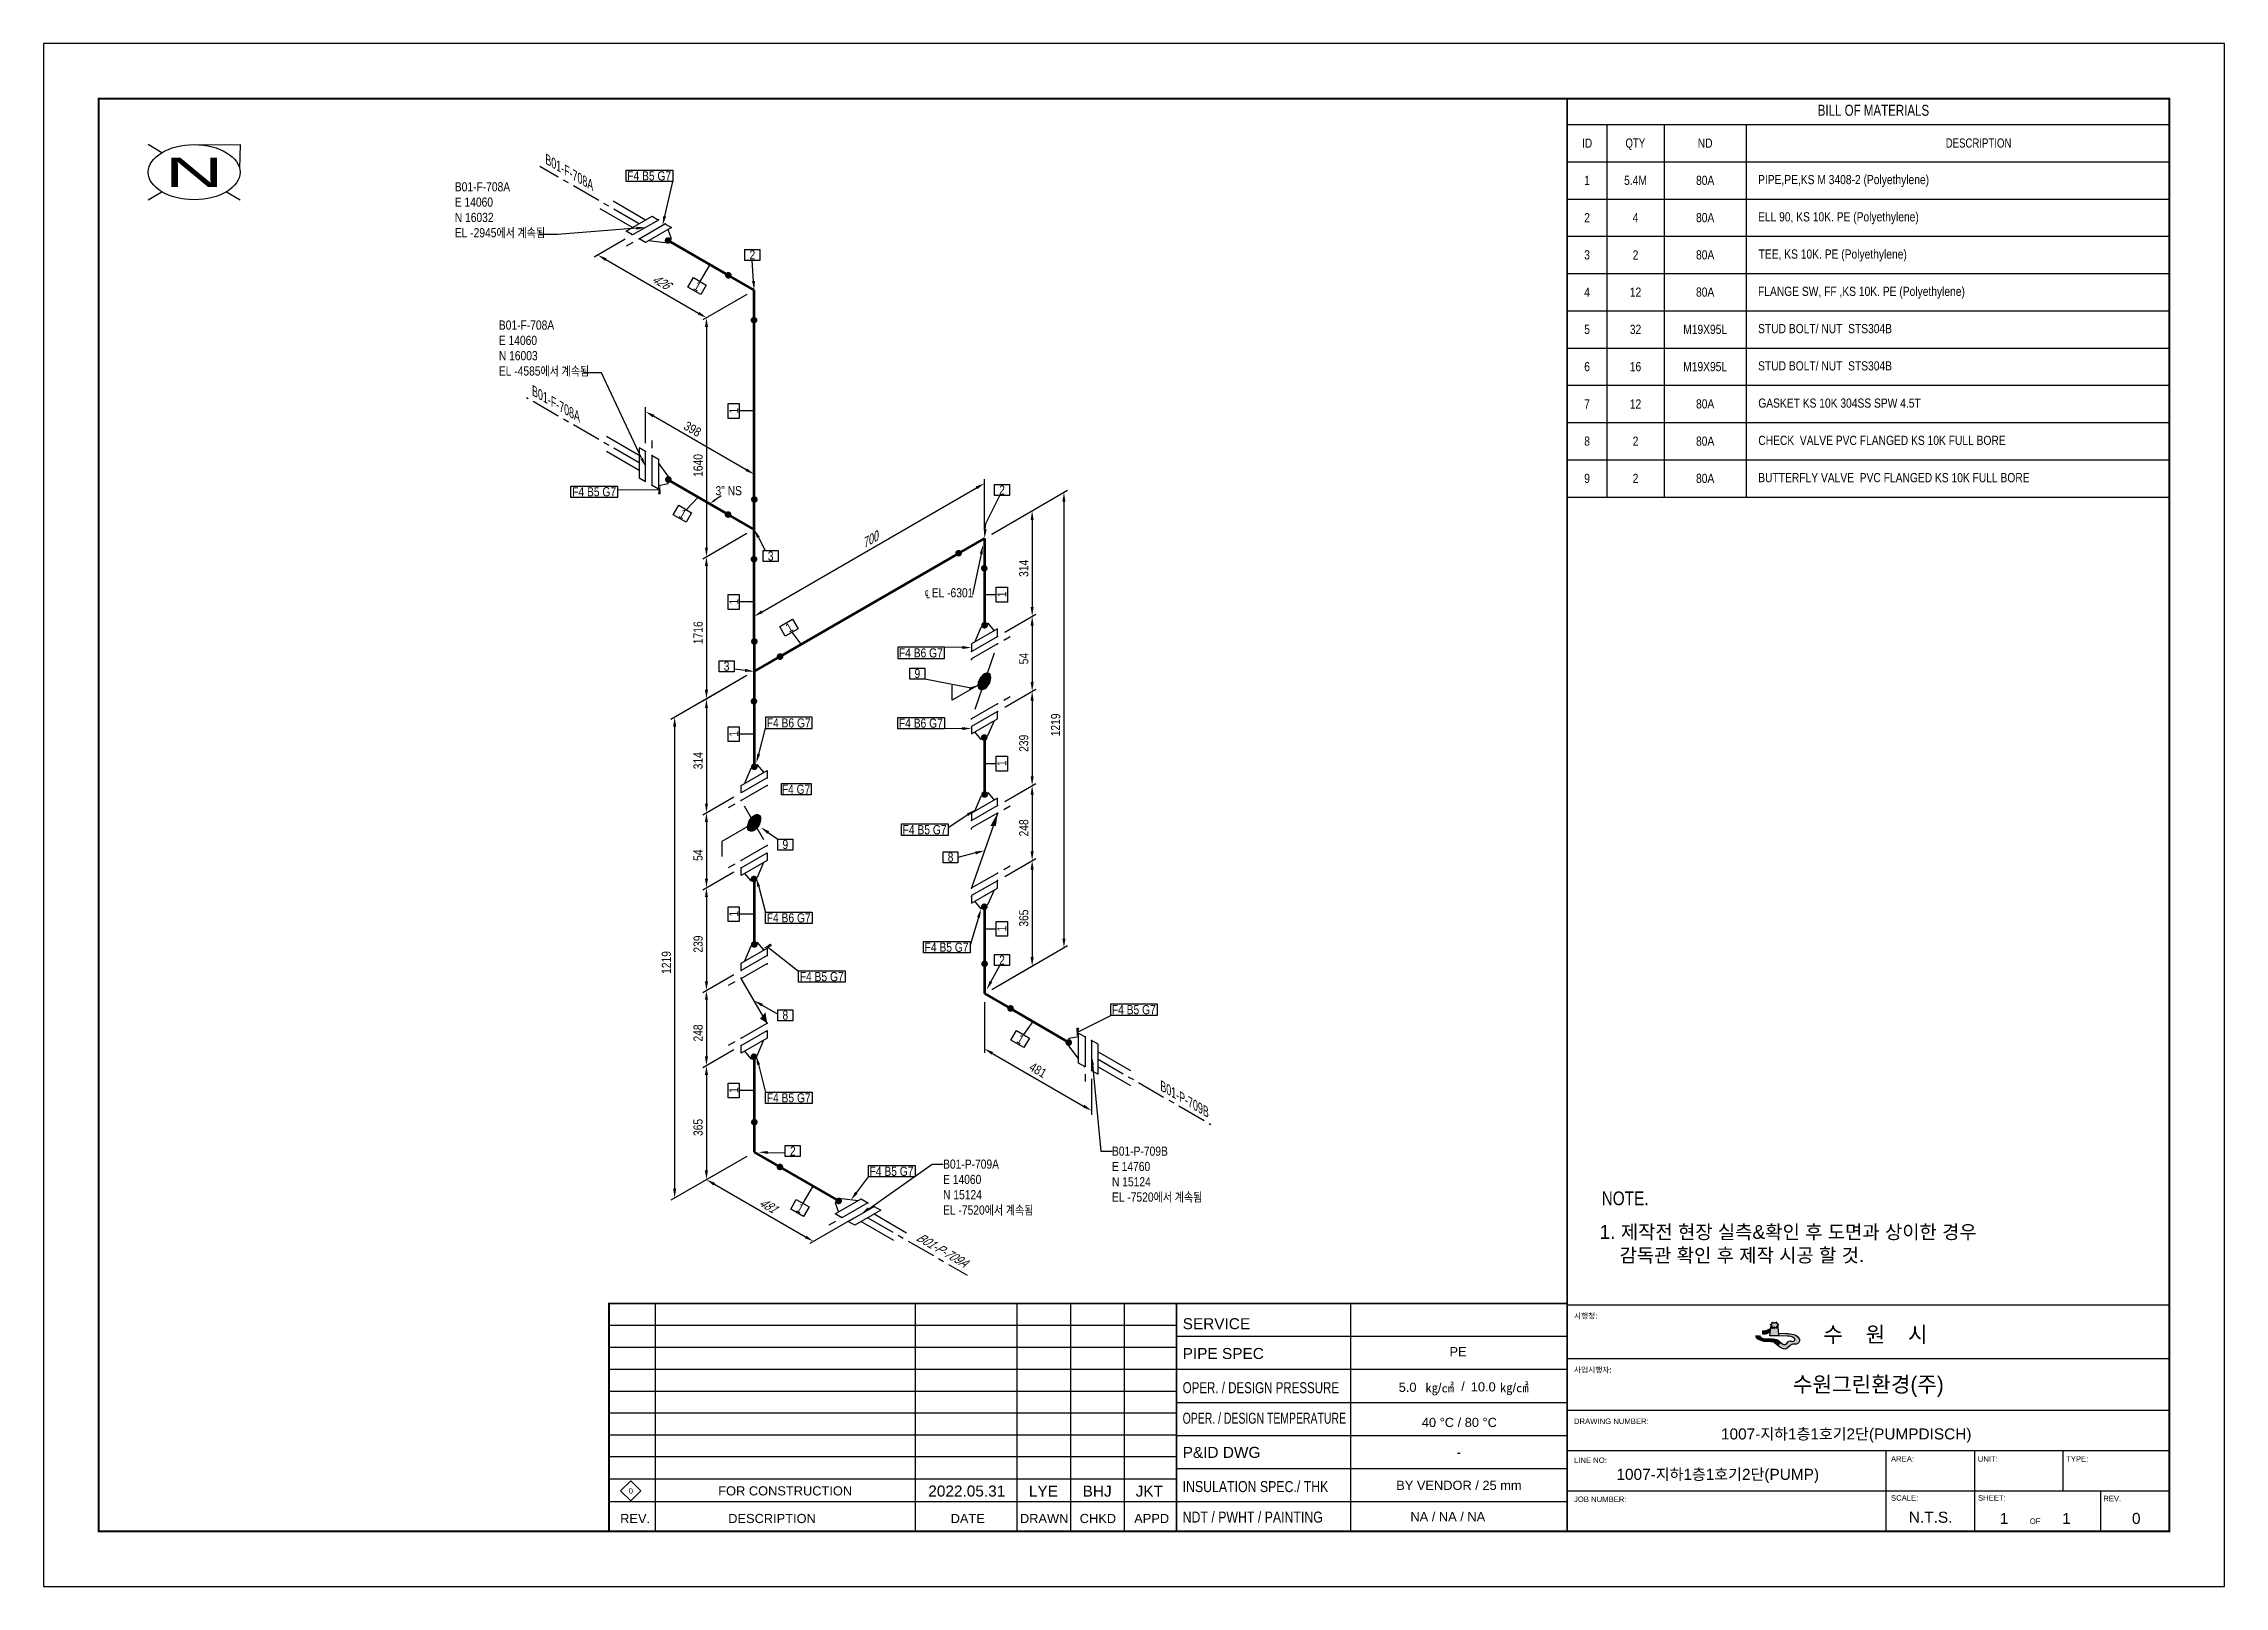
# Model space of a CAD drawing. Header units: millimetres. Extents: x 0 to 594, y 0 to 420.
import ezdxf
from ezdxf import colors
from ezdxf.entities.mleader import LeaderData, LeaderLine
from ezdxf.enums import TextEntityAlignment as Align
from ezdxf.math import Vec2, Vec3

# ---------------------------------------------------------------- set-up
doc = ezdxf.new("R2010")
doc.units = ezdxf.units.MM
doc.header["$LTSCALE"] = 0.25
doc.linetypes.add('CENTER', pattern=[50.8, 31.75, -6.35, 6.35, -6.35])
doc.linetypes.add('DASHED2', pattern=[9.525, 6.35, -3.175])
for name, color, linetype in [('7', 5, 'Continuous'), ('TITLE', 7, 'Continuous'), ('기기', 6, 'Continuous'), ('밸브', 4, 'Continuous'), ('연속', 7, 'DASHED2'), ('열 추적 선', 7, 'CENTER'), ('용접', 1, 'Continuous'), ('주석', 7, 'Continuous'), ('지시선', 1, 'Continuous'), ('치수', 1, 'Continuous'), ('테이블', 7, 'Continuous')]:
    doc.layers.add(name, color=color, linetype=linetype)
doc.layers.add('파이프', color=3, linetype='Continuous', lineweight=70)
doc.styles.add('AdskIsoAnnotation', font='arial.ttf', dxfattribs={"width": 0.8, "height": 1})
doc.styles.add('AdskIsoMetric', font='arial.ttf', dxfattribs={"width": 0.8, "height": 2.5})
doc.styles.add('AdskIsoMetric-30', font='arial.ttf', dxfattribs={"width": 0.8, "height": 2.5})
doc.styles.add('AdskIsoMetric30', font='arial.ttf', dxfattribs={"width": 0.8, "oblique": 30, "height": 2.5})
doc.styles.add('FF1', font='arial.ttf')
doc.styles.add('MtXpl_', font='')
doc.styles.add('RomanS', font='arial.ttf')
doc.styles.get("Standard").update_dxf_attribs({"font": 'arial.ttf'})
doc.styles.add('굴림', font='')
doc.styles.get('MtXpl_').set_extended_font_data('Gulim')
doc.styles.get('굴림').set_extended_font_data('Gulim')
doc.dimstyles.new('AdskIsoMetric', dxfattribs={"dimtxt": 2.5, "dimasz": 2.5, "dimexe": 1, "dimexo": 2, "dimgap": 0.8, "dimtad": 1, "dimdec": 0, "dimrnd": 1, "dimzin": 0, "dimdsep": 46, "dimtxsty": 'AdskIsoMetric', "dimcen": 0, "dimclrt": 7, "dimadec": 0, "dimazin": 0, "dimtfac": 1, "dimtdec": 0, "dimtmove": 1, "dimatfit": 3, "dimfxl": 0, "dimfrac": 2, "dimtolj": 1, "dimtzin": 0, "dimarcsym": 0})

msp = doc.modelspace()

# ---------------------------------------------------------------- texts
at = {"color": 0, "linetype": 'ByBlock', "lineweight": 40, "width": 2}
msp.add_text('N', height=8, dxfattribs=at).set_placement((41, 385), align=Align.MIDDLE_CENTER)
at = {"color": 7, "linetype": 'ByBlock', "lineweight": -2, "style": 'RomanS'}
for s, height, p in [('SERVICE', 3, (310.25, 70.006)), ('시행청:', 1.5, (416.837, 72.886)), ('PIPE SPEC', 3, (310.25, 61.898)), ('사업시행자:', 1.5, (416.837, 58.196)), ('DRAWING NUMBER:', 1.5, (416.837, 44.196)), ('P&ID DWG ', 3, (310.25, 34.973)), ('LINE NO:', 1.5, (416.837, 33.579)), ('AREA:', 1.5, (503.19, 33.944)), ('UNIT:', 1.5, (526.812, 33.944)), ('TYPE:', 1.5, (550.891, 33.944)), ('JOB NUMBER:', 1.5, (416.837, 22.962)), ('SCALE:', 1.5, (503.19, 23.327)), ('SHEET:', 1.5, (526.89, 23.327)), ('REV.', 1.5, (560.998, 23.16)), ('OF', 1.5, (541, 17))]:
    msp.add_text(s, height=height, dxfattribs=at).set_placement(p)
at = {"style": '굴림'}
msp.add_text('수    원    시', height=4.25599, dxfattribs=at).set_placement((484.757, 66.468))
at = {"color": 7, "style": 'AdskIsoMetric'}
for s, p in [('PE', (382.947, 62.646)), ('5.0', (369.103, 52.946)), ('㎏/㎠', (376.378, 52.807)), ('/', (386.126, 53.202)), ('10.0', (388.732, 53.064)), ('㎏/㎠', (396.696, 52.866)), ('40 %%DC / 80 %%DC', (375.399, 43.383)), ('NA / NA / NA', (372.284, 17.73))]:
    msp.add_text(s, height=2.5, dxfattribs=at).set_placement(p)
at = {"color": 7, "linetype": 'ByBlock', "lineweight": -2, "style": 'RomanS'}
for s, width, p in [('OPER. / DESIGN PRESSURE', 0.75, (310.25, 52.589)), ('OPER. / DESIGN TEMPERATURE', 0.68, (310.25, 44.281)), ('INSULATION SPEC./ THK', 0.8, (310.25, 25.664)), ('NDT / PWHT / PAINTING', 0.8, (310.25, 17.356))]:
    msp.add_text(s, height=3, dxfattribs=dict(at, width=width)).set_placement(p)
at = {"style": '굴림'}
msp.add_text('수원그린환경(주)', height=4.256, dxfattribs=at).set_placement((497, 55), align=Align.MIDDLE_CENTER)
at = {"color": 7, "style": 'AdskIsoMetric'}
for s, p in [('-', (385.5, 36.5)), ('FOR CONSTRUCTION', (201.988, 26)), ('BY VENDOR / 25 mm', (385.5, 27.5))]:
    msp.add_text(s, height=2.5, dxfattribs=at).set_placement(p, align=Align.MIDDLE_CENTER)
at = {"color": 7, "linetype": 'ByBlock', "lineweight": -2, "style": 'RomanS'}
for s, p in [('REV.', (161.116, 17.225)), ('DESCRIPTION', (198.401, 17.225)), ('DATE', (251.719, 17.225)), ('DRAWN', (272.53, 17.225)), ('CHKD', (287.17, 17.225)), ('APPD', (301.809, 17.225))]:
    msp.add_text(s, height=2.5, dxfattribs=at).set_placement(p, align=Align.CENTER)
at = {"color": 7, "linetype": 'ByBlock', "lineweight": -2}
msp.add_text('N.T.S.', height=3, dxfattribs=at).set_placement((514, 17.32), align=Align.CENTER)
at = {"color": 7}
for tag, p in [('1007-지하1층1호기2단(PUMPDISCH)', (491, 40)), ('1007-지하1층1호기2단(PUMP)', (456, 29)), ('2022.05.31', (251.451, 24.452)), ('LYE', (272.32, 24.424)), ('BHJ', (286.959, 24.424)), ('JKT', (301.175, 24.424)), ('1', (534, 17)), ('1', (551, 17)), ('0', (570, 17))]:
    msp.add_attdef(tag, text='', height=3, dxfattribs=at).set_placement(p, align=Align.CENTER)
at = {"layer": 'TITLE', "color": 7, "linetype": 'Continuous', "style": 'FF1'}
msp.add_text('0', height=1.495, dxfattribs=at).set_placement((159.354, 25.222))
at = {"layer": '기기', "style": 'AdskIsoMetric-30', "oblique": 330, "width": 0.8}
for s, p in [('B01-F-708A', (136.673, 387.323)), ('B01-F-708A', (133.035, 324.322)), ('B01-P-709B', (304.18, 135.051))]:
    msp.add_text(s, height=2.5, rotation=330, dxfattribs=at).set_placement(p)
at = {"layer": '기기', "insert": (244.613, 91.629), "char_height": 2.5, "attachment_point": 5, "rotation": 330, "style": 'AdskIsoMetric30'}
msp.add_mtext('\\A1;B01-P-709A', dxfattribs=at)
at = {"layer": '주석', "style": 'AdskIsoAnnotation', "width": 0.8}
msp.add_text('NOTE.', height=3.75, dxfattribs=at).set_placement((424.373, 103.772))
at = {"layer": '주석', "style": 'AdskIsoAnnotation'}
for s, p in [('1. 제작전 현장 실측&확인 후 도면과 상이한 경우 ', (423.78, 94.608)), ('   감독관 확인 후 제작 시공 할 것.', (424.903, 88.268))]:
    msp.add_text(s, height=3.75, dxfattribs=at).set_placement(p)
at = {"layer": '주석', "char_height": 2.5, "attachment_point": 7, "style": 'AdskIsoAnnotation'}
for s, insert in [('\\PB01-F-708A\\PE 14060\\PN 16032\\PEL -2945{\\fGulim|b0|i0|c129|p50;에서 계속됨}', (112, 367)), ('\\PB01-F-708A\\PE 14060\\PN 16003\\PEL -4585{\\fGulim|b0|i0|c129|p50;에서 계속됨}', (124, 329.363)), ('{\\Q0;3" NS}', (183, 297)), ('{\\Q0;℄ EL -6301}', (240, 269)), ('\\PB01-P-709B\\PE 14760\\PN 15124\\PEL -7520{\\fGulim|b0|i0|c129|p50;에서 계속됨}', (291, 104.462)), ('\\PB01-P-709A\\PE 14060\\PN 15124\\PEL -7520{\\fGulim|b0|i0|c129|p50;에서 계속됨}', (245, 100.932))]:
    msp.add_mtext(s, dxfattribs=dict(at, insert=insert))
at = {"layer": '테이블', "width": 0.8}
for s, height, style, p in [('BILL OF MATERIALS', 3, 'MtXpl_', (483.23, 400.364)), ('QTY', 2.5, 'MtXpl_', (430.863, 391.689)), ('DESCRIPTION', 2.5, 'MtXpl_', (518.097, 391.692)), ('PIPE,PE,KS M 3408-2 (Polyethylene) ', 2.5, 'AdskIsoMetric', (466.979, 381.744)), ('ELL 90, KS 10K. PE (Polyethylene) ', 2.5, 'AdskIsoMetric', (466.973, 371.601)), ('TEE, KS 10K. PE (Polyethylene) ', 2.5, 'AdskIsoMetric', (467.129, 361.458)), ('FLANGE SW, FF ,KS 10K. PE (Polyethylene) ', 2.5, 'AdskIsoMetric', (466.965, 351.315)), ('STUD BOLT/ NUT  STS304B', 2.5, 'AdskIsoMetric', (466.989, 341.172)), ('STUD BOLT/ NUT  STS304B', 2.5, 'AdskIsoMetric', (466.989, 331.029)), ('GASKET KS 10K 304SS SPW 4.5T', 2.5, 'AdskIsoMetric', (467.045, 320.887)), ('CHECK  VALVE PVC FLANGED KS 10K FULL BORE ', 2.5, 'AdskIsoMetric', (467.045, 310.744)), ('BUTTERFLY VALVE  PVC FLANGED KS 10K FULL BORE ', 2.5, 'AdskIsoMetric', (467.045, 300.601))]:
    msp.add_text(s, height=height, dxfattribs=dict(at, style=style)).set_placement(p)
at = {"layer": '테이블', "char_height": 2.5, "attachment_point": 5, "style": 'AdskIsoMetric'}
for s, insert, width in [('ID', (420.41, 392.911), 7.82004), ('ND', (452.574, 392.911), 19.37038), ('1', (420.41, 382.768), 7.82004), ('5.4M', (433.604, 382.768), 12.56849), ('80A', (452.574, 382.768), 19.37038), ('2', (420.41, 372.625), 7.82004), ('4', (433.604, 372.625), 12.56849), ('80A', (452.574, 372.625), 19.37038), ('3', (420.41, 362.482), 7.82004), ('2', (433.604, 362.482), 12.56849), ('80A', (452.574, 362.482), 19.37038), ('4', (420.41, 352.339), 7.82004), ('12', (433.604, 352.339), 12.56849), ('80A', (452.574, 352.339), 19.37038), ('5', (420.41, 342.196), 7.82004), ('32', (433.604, 342.196), 12.56849), ('M19X95L', (452.574, 342.196), 19.37038), ('6', (420.41, 332.054), 7.82004), ('16', (433.604, 332.054), 12.56849), ('M19X95L', (452.574, 332.054), 19.37038), ('7', (420.41, 321.911), 7.82004), ('12', (433.604, 321.911), 12.56849), ('80A', (452.574, 321.911), 19.37038), ('8', (420.41, 311.768), 7.82004), ('2', (433.604, 311.768), 12.56849), ('80A', (452.574, 311.768), 19.37038), ('9', (420.41, 301.625), 7.82004), ('2', (433.604, 301.625), 12.56849), ('80A', (452.574, 301.625), 19.37038)]:
    msp.add_mtext(s, dxfattribs=dict(at, insert=insert, width=width))

# ---------------------------------------------------------------- blocks, each defined once
blk = doc.blocks.new('플랜지WN-1-IsoRight')
at = {"color": 0, "linetype": 'ByBlock', "lineweight": -2, "extrusion": (0.707107, 0.408248, -0.57735)}
for p, q in [((0.022, 0.14), (-0.11, 0.115)), ((-0.11, 0.115), (-0.11, 0.013)), ((-0.11, 0.013), (0.022, -0.166)), ((0.022, 0.191), (0.11, 0.14)), ((0.022, -0.217), (0.022, 0.191)), ((0.11, 0.14), (0.11, -0.268)), ((0.11, -0.268), (0.022, -0.217))]:
    blk.add_line(p, q, dxfattribs=at)
blk = doc.blocks.new('개스킷-1-IsoRight')
at = {"color": 0, "linetype": 'ByBlock', "lineweight": -2, "extrusion": (1, 0, 0)}
for p in [(-0.044, 0.23), (0.044, 0.179), (-0.053, -0.174), (0.044, -0.23)]:
    blk.add_point(p, dxfattribs=at)
blk = doc.blocks.new('화살표된 체크 밸브-1-IsoRight')
h = blk.add_hatch(color=256)
h.paths.add_polyline_path([(-0.234, 0), (-0.215, -0.054), (-0.357, 0)], flags=0)
h.paths.add_polyline_path([(-0.252, 0.054), (-0.234, 0), (-0.357, 0)], flags=0)
at = {"color": 0, "extrusion": (0.707107, 0.408248, -0.57735)}
for p, q in [((-0.357, 0.408), (-0.357, 0)), ((-0.357, 0), (0.35, 0)), ((0.35, 0), (0.35, -0.408))]:
    blk.add_line(p, q, dxfattribs=at)
blk = doc.blocks.new('개스킷-2-IsoLeft')
at = {"color": 0, "linetype": 'ByBlock', "lineweight": -2, "extrusion": (0, 0, -1)}
for p in [(0.133, 0.128), (0.221, 0.077), (-0.23, -0.071), (-0.133, -0.128)]:
    blk.add_point(p, dxfattribs=at)
blk = doc.blocks.new('플랜지WN-2-IsoLeft')
at = {"color": 0, "linetype": 'ByBlock', "lineweight": -2, "extrusion": (0, -0.816497, -0.57735)}
for p, q in [((-0.155, -0.115), (0.199, 0.089)), ((-0.066, 0.089), (-0.155, 0.038)), ((-0.155, 0.038), (-0.11, -0.089)), ((0.155, 0.064), (-0.066, 0.089)), ((0.287, 0.038), (-0.066, -0.166)), ((0.199, 0.089), (0.287, 0.038)), ((-0.066, -0.166), (-0.155, -0.115))]:
    blk.add_line(p, q, dxfattribs=at)
blk = doc.blocks.new('버터플라이 밸브-1-IsoRight')
blk.add_hatch(color=256).paths.add_polyline_path([(-0.088, 0.051), (-0.088, 0.052), (-0.088, 0.052), (-0.088, 0.053), (-0.088, 0.053), (-0.088, 0.054), (-0.088, 0.055), (-0.088, 0.055), (-0.088, 0.056), (-0.088, 0.056), (-0.088, 0.057), (-0.087, 0.058), (-0.087, 0.058), (-0.087, 0.059), (-0.087, 0.059), (-0.087, 0.06), (-0.087, 0.061), (-0.087, 0.061), (-0.087, 0.062), (-0.087, 0.062), (-0.087, 0.063), (-0.087, 0.063), (-0.086, 0.064), (-0.086, 0.065), (-0.086, 0.065), (-0.086, 0.066), (-0.086, 0.066), (-0.086, 0.067), (-0.086, 0.068), (-0.086, 0.068), (-0.086, 0.069), (-0.086, 0.069), (-0.086, 0.07), (-0.085, 0.071), (-0.085, 0.071), (-0.085, 0.072), (-0.085, 0.072), (-0.085, 0.073), (-0.085, 0.074), (-0.085, 0.074), (-0.085, 0.075), (-0.085, 0.075), (-0.085, 0.076), (-0.085, 0.077), (-0.085, 0.077), (-0.084, 0.078), (-0.084, 0.078), (-0.084, 0.079), (-0.084, 0.079), (-0.084, 0.08), (-0.084, 0.08), (-0.084, 0.081), (-0.084, 0.081), (-0.083, 0.081), (-0.083, 0.082), (-0.083, 0.082), (-0.083, 0.083), (-0.082, 0.083), (-0.082, 0.084), (-0.082, 0.084), (-0.082, 0.084), (-0.081, 0.085), (-0.081, 0.085), (-0.081, 0.086), (-0.08, 0.086), (-0.08, 0.087), (-0.08, 0.087), (-0.08, 0.087), (-0.079, 0.088), (-0.079, 0.088), (-0.079, 0.089), (-0.079, 0.089), (-0.078, 0.09), (-0.078, 0.09), (-0.078, 0.09), (-0.078, 0.091), (-0.077, 0.091), (-0.077, 0.092), (-0.077, 0.092), (-0.077, 0.093), (-0.076, 0.093), (-0.076, 0.093), (-0.076, 0.094), (-0.076, 0.094), (-0.075, 0.095), (-0.075, 0.095), (-0.075, 0.096), (-0.075, 0.096), (-0.074, 0.097), (-0.074, 0.097), (-0.074, 0.097), (-0.074, 0.098), (-0.073, 0.098), (-0.073, 0.099), (-0.073, 0.099), (-0.073, 0.1), (-0.072, 0.1), (-0.072, 0.1), (-0.072, 0.101), (-0.072, 0.101), (-0.072, 0.101), (-0.071, 0.102), (-0.071, 0.102), (-0.07, 0.102), (-0.07, 0.102), (-0.07, 0.102), (-0.069, 0.103), (-0.069, 0.103), (-0.068, 0.103), (-0.068, 0.103), (-0.068, 0.104), (-0.067, 0.104), (-0.067, 0.104), (-0.066, 0.104), (-0.066, 0.105), (-0.066, 0.105), (-0.065, 0.105), (-0.065, 0.105), (-0.064, 0.105), (-0.064, 0.106), (-0.064, 0.106), (-0.063, 0.106), (-0.063, 0.106), (-0.062, 0.107), (-0.062, 0.107), (-0.062, 0.107), (-0.061, 0.107), (-0.061, 0.107), (-0.06, 0.108), (-0.06, 0.108), (-0.06, 0.108), (-0.059, 0.108), (-0.059, 0.109), (-0.058, 0.109), (-0.058, 0.109), (-0.058, 0.109), (-0.057, 0.11), (-0.057, 0.11), (-0.056, 0.11), (-0.056, 0.11), (-0.056, 0.11), (-0.055, 0.111), (-0.055, 0.111), (-0.054, 0.111), (-0.054, 0.111), (-0.054, 0.112), (-0.053, 0.112), (-0.053, 0.112), (-0.052, 0.112), (-0.052, 0.113), (-0.052, 0.113), (-0.051, 0.113), (-0.051, 0.113), (-0.05, 0.113), (-0.05, 0.113), (-0.049, 0.113), (-0.049, 0.113), (-0.048, 0.113), (-0.048, 0.113), (-0.047, 0.113), (-0.047, 0.113), (-0.046, 0.113), (-0.046, 0.113), (-0.045, 0.113), (-0.045, 0.113), (-0.044, 0.113), (-0.044, 0.113), (-0.043, 0.113), (-0.043, 0.113), (-0.042, 0.113), (-0.042, 0.113), (-0.041, 0.113), (-0.041, 0.113), (-0.04, 0.113), (-0.04, 0.113), (-0.039, 0.113), (-0.039, 0.113), (-0.038, 0.113), (-0.038, 0.113), (-0.037, 0.113), (-0.037, 0.113), (-0.036, 0.113), (-0.036, 0.113), (-0.035, 0.113), (-0.035, 0.113), (-0.034, 0.113), (-0.034, 0.113), (-0.033, 0.113), (-0.033, 0.113), (-0.032, 0.113), (-0.032, 0.113), (-0.031, 0.113), (-0.031, 0.113), (-0.03, 0.113), (-0.03, 0.113), (-0.029, 0.113), (-0.029, 0.113), (-0.028, 0.113), (-0.028, 0.113), (-0.027, 0.113), (-0.027, 0.113), (-0.027, 0.113), (-0.026, 0.112), (-0.026, 0.112), (-0.025, 0.112), (-0.025, 0.112), (-0.024, 0.112), (-0.023, 0.111), (-0.023, 0.111), (-0.022, 0.111), (-0.022, 0.111), (-0.021, 0.11), (-0.021, 0.11), (-0.02, 0.11), (-0.02, 0.11), (-0.019, 0.11), (-0.018, 0.109), (-0.018, 0.109), (-0.017, 0.109), (-0.017, 0.109), (-0.016, 0.108), (-0.016, 0.108), (-0.015, 0.108), (-0.014, 0.108), (-0.014, 0.108), (-0.013, 0.107), (-0.013, 0.107), (-0.012, 0.107), (-0.012, 0.107), (-0.011, 0.106), (-0.011, 0.106), (-0.01, 0.106), (-0.009, 0.106), (-0.009, 0.106), (-0.008, 0.105), (-0.008, 0.105), (-0.007, 0.105), (-0.007, 0.105), (-0.006, 0.104), (-0.006, 0.104), (-0.005, 0.104), (-0.004, 0.104), (-0.004, 0.104), (-0.003, 0.103), (-0.003, 0.103), (-0.002, 0.103), (-0.002, 0.103), (-0.001, 0.103), (-0.001, 0.102), (0, 0.102), (0, 0.102), (0.001, 0.102), (0.001, 0.101), (0.002, 0.101), (0.002, 0.1), (0.003, 0.1), (0.003, 0.1), (0.004, 0.099), (0.004, 0.099), (0.005, 0.098), (0.006, 0.098), (0.006, 0.097), (0.007, 0.097), (0.007, 0.097), (0.008, 0.096), (0.008, 0.096), (0.009, 0.095), (0.009, 0.095), (0.01, 0.094), (0.011, 0.094), (0.011, 0.094), (0.012, 0.093), (0.012, 0.093), (0.013, 0.092), (0.013, 0.092), (0.014, 0.091), (0.014, 0.091), (0.015, 0.091), (0.016, 0.09), (0.016, 0.09), (0.017, 0.089), (0.017, 0.089), (0.018, 0.089), (0.018, 0.088), (0.019, 0.088), (0.02, 0.087), (0.02, 0.087), (0.021, 0.086), (0.021, 0.086), (0.022, 0.086), (0.022, 0.085), (0.023, 0.085), (0.023, 0.084), (0.024, 0.084), (0.025, 0.083), (0.025, 0.083), (0.026, 0.083), (0.026, 0.082), (0.027, 0.082), (0.027, 0.081), (0.027, 0.081), (0.028, 0.081), (0.028, 0.08), (0.029, 0.08), (0.029, 0.079), (0.03, 0.078), (0.03, 0.078), (0.031, 0.077), (0.031, 0.077), (0.032, 0.076), (0.032, 0.075), (0.033, 0.075), (0.033, 0.074), (0.034, 0.074), (0.034, 0.073), (0.035, 0.073), (0.035, 0.072), (0.036, 0.071), (0.036, 0.071), (0.037, 0.07), (0.037, 0.07), (0.038, 0.069), (0.038, 0.068), (0.039, 0.068), (0.039, 0.067), (0.04, 0.067), (0.04, 0.066), (0.041, 0.065), (0.041, 0.065), (0.042, 0.064), (0.042, 0.064), (0.043, 0.063), (0.043, 0.063), (0.044, 0.062), (0.044, 0.061), (0.045, 0.061), (0.045, 0.06), (0.046, 0.06), (0.046, 0.059), (0.047, 0.058), (0.047, 0.058), (0.048, 0.057), (0.048, 0.057), (0.049, 0.056), (0.049, 0.056), (0.05, 0.055), (0.05, 0.054), (0.051, 0.054), (0.051, 0.053), (0.052, 0.053), (0.052, 0.053), (0.052, 0.052), (0.053, 0.051), (0.053, 0.051), (0.054, 0.05), (0.054, 0.049), (0.054, 0.048), (0.055, 0.048), (0.055, 0.047), (0.056, 0.046), (0.056, 0.046), (0.056, 0.045), (0.057, 0.044), (0.057, 0.044), (0.058, 0.043), (0.058, 0.042), (0.058, 0.042), (0.059, 0.041), (0.059, 0.04), (0.06, 0.039), (0.06, 0.039), (0.06, 0.038), (0.061, 0.037), (0.061, 0.037), (0.062, 0.036), (0.062, 0.035), (0.062, 0.035), (0.063, 0.034), (0.063, 0.033), (0.064, 0.033), (0.064, 0.032), (0.064, 0.031), (0.065, 0.03), (0.065, 0.03), (0.066, 0.029), (0.066, 0.028), (0.066, 0.028), (0.067, 0.027), (0.067, 0.026), (0.068, 0.026), (0.068, 0.025), (0.068, 0.024), (0.069, 0.024), (0.069, 0.023), (0.07, 0.022), (0.07, 0.021), (0.07, 0.021), (0.071, 0.02), (0.071, 0.019), (0.072, 0.019), (0.072, 0.019), (0.072, 0.018), (0.072, 0.017), (0.072, 0.017), (0.073, 0.016), (0.073, 0.015), (0.073, 0.014), (0.073, 0.014), (0.074, 0.013), (0.074, 0.012), (0.074, 0.011), (0.074, 0.011), (0.075, 0.01), (0.075, 0.009), (0.075, 0.009), (0.075, 0.008), (0.076, 0.007), (0.076, 0.006), (0.076, 0.006), (0.076, 0.005), (0.077, 0.004), (0.077, 0.003), (0.077, 0.003), (0.077, 0.002), (0.078, 0.001), (0.078, 0), (0.078, 0), (0.078, -0.001), (0.079, -0.002), (0.079, -0.002), (0.079, -0.003), (0.079, -0.004), (0.08, -0.005), (0.08, -0.005), (0.08, -0.006), (0.08, -0.007), (0.081, -0.008), (0.081, -0.008), (0.081, -0.009), (0.082, -0.01), (0.082, -0.01), (0.082, -0.011), (0.082, -0.012), (0.083, -0.013), (0.083, -0.013), (0.083, -0.014), (0.083, -0.015), (0.084, -0.016), (0.084, -0.016), (0.084, -0.017), (0.084, -0.017), (0.084, -0.018), (0.084, -0.018), (0.084, -0.019), (0.084, -0.02), (0.085, -0.02), (0.085, -0.021), (0.085, -0.022), (0.085, -0.023), (0.085, -0.023), (0.085, -0.024), (0.085, -0.025), (0.085, -0.025), (0.085, -0.026), (0.085, -0.027), (0.085, -0.027), (0.085, -0.028), (0.086, -0.029), (0.086, -0.029), (0.086, -0.03), (0.086, -0.031), (0.086, -0.032), (0.086, -0.032), (0.086, -0.033), (0.086, -0.034), (0.086, -0.034), (0.086, -0.035), (0.086, -0.036), (0.087, -0.036), (0.087, -0.037), (0.087, -0.038), (0.087, -0.039), (0.087, -0.039), (0.087, -0.04), (0.087, -0.041), (0.087, -0.041), (0.087, -0.042), (0.087, -0.043), (0.087, -0.043), (0.088, -0.044), (0.088, -0.045), (0.088, -0.045), (0.088, -0.046), (0.088, -0.047), (0.088, -0.048), (0.088, -0.048), (0.088, -0.049), (0.088, -0.05), (0.088, -0.05), (0.088, -0.051), (0.088, -0.051), (0.088, -0.052), (0.088, -0.052), (0.088, -0.053), (0.088, -0.053), (0.088, -0.054), (0.088, -0.055), (0.088, -0.055), (0.088, -0.056), (0.088, -0.056), (0.088, -0.057), (0.087, -0.058), (0.087, -0.058), (0.087, -0.059), (0.087, -0.059), (0.087, -0.06), (0.087, -0.061), (0.087, -0.061), (0.087, -0.062), (0.087, -0.062), (0.087, -0.063), (0.087, -0.063), (0.086, -0.064), (0.086, -0.065), (0.086, -0.065), (0.086, -0.066), (0.086, -0.066), (0.086, -0.067), (0.086, -0.068), (0.086, -0.068), (0.086, -0.069), (0.086, -0.069), (0.086, -0.07), (0.085, -0.071), (0.085, -0.071), (0.085, -0.072), (0.085, -0.072), (0.085, -0.073), (0.085, -0.074), (0.085, -0.074), (0.085, -0.075), (0.085, -0.075), (0.085, -0.076), (0.085, -0.077), (0.085, -0.077), (0.084, -0.078), (0.084, -0.078), (0.084, -0.079), (0.084, -0.079), (0.084, -0.08), (0.084, -0.08), (0.084, -0.081), (0.084, -0.081), (0.083, -0.081), (0.083, -0.082), (0.083, -0.082), (0.083, -0.083), (0.082, -0.083), (0.082, -0.084), (0.082, -0.084), (0.082, -0.084), (0.081, -0.085), (0.081, -0.085), (0.081, -0.086), (0.08, -0.086), (0.08, -0.087), (0.08, -0.087), (0.08, -0.087), (0.079, -0.088), (0.079, -0.088), (0.079, -0.089), (0.079, -0.089), (0.078, -0.09), (0.078, -0.09), (0.078, -0.09), (0.078, -0.091), (0.077, -0.091), (0.077, -0.092), (0.077, -0.092), (0.077, -0.093), (0.076, -0.093), (0.076, -0.093), (0.076, -0.094), (0.076, -0.094), (0.075, -0.095), (0.075, -0.095), (0.075, -0.096), (0.075, -0.096), (0.074, -0.097), (0.074, -0.097), (0.074, -0.097), (0.074, -0.098), (0.073, -0.098), (0.073, -0.099), (0.073, -0.099), (0.073, -0.1), (0.072, -0.1), (0.072, -0.1), (0.072, -0.101), (0.072, -0.101), (0.072, -0.101), (0.071, -0.102), (0.071, -0.102), (0.07, -0.102), (0.07, -0.102), (0.07, -0.102), (0.069, -0.103), (0.069, -0.103), (0.068, -0.103), (0.068, -0.103), (0.068, -0.104), (0.067, -0.104), (0.067, -0.104), (0.066, -0.104), (0.066, -0.105), (0.066, -0.105), (0.065, -0.105), (0.065, -0.105), (0.064, -0.105), (0.064, -0.106), (0.064, -0.106), (0.063, -0.106), (0.063, -0.106), (0.062, -0.107), (0.062, -0.107), (0.062, -0.107), (0.061, -0.107), (0.061, -0.107), (0.06, -0.108), (0.06, -0.108), (0.06, -0.108), (0.059, -0.108), (0.059, -0.109), (0.058, -0.109), (0.058, -0.109), (0.058, -0.109), (0.057, -0.11), (0.057, -0.11), (0.056, -0.11), (0.056, -0.11), (0.056, -0.11), (0.055, -0.111), (0.055, -0.111), (0.054, -0.111), (0.054, -0.111), (0.054, -0.112), (0.053, -0.112), (0.053, -0.112), (0.052, -0.112), (0.052, -0.113), (0.052, -0.113), (0.051, -0.113), (0.051, -0.113), (0.05, -0.113), (0.05, -0.113), (0.049, -0.113), (0.049, -0.113), (0.048, -0.113), (0.048, -0.113), (0.047, -0.113), (0.047, -0.113), (0.046, -0.113), (0.046, -0.113), (0.045, -0.113), (0.045, -0.113), (0.044, -0.113), (0.044, -0.113), (0.043, -0.113), (0.043, -0.113), (0.042, -0.113), (0.042, -0.113), (0.041, -0.113), (0.041, -0.113), (0.04, -0.113), (0.04, -0.113), (0.039, -0.113), (0.039, -0.113), (0.038, -0.113), (0.038, -0.113), (0.037, -0.113), (0.037, -0.113), (0.036, -0.113), (0.036, -0.113), (0.035, -0.113), (0.035, -0.113), (0.034, -0.113), (0.034, -0.113), (0.033, -0.113), (0.033, -0.113), (0.032, -0.113), (0.032, -0.113), (0.031, -0.113), (0.031, -0.113), (0.03, -0.113), (0.03, -0.113), (0.029, -0.113), (0.029, -0.113), (0.028, -0.113), (0.028, -0.113), (0.027, -0.113), (0.027, -0.113), (0.027, -0.113), (0.026, -0.112), (0.026, -0.112), (0.025, -0.112), (0.025, -0.112), (0.024, -0.112), (0.023, -0.111), (0.023, -0.111), (0.022, -0.111), (0.022, -0.111), (0.021, -0.11), (0.021, -0.11), (0.02, -0.11), (0.02, -0.11), (0.019, -0.11), (0.018, -0.109), (0.018, -0.109), (0.017, -0.109), (0.017, -0.109), (0.016, -0.108), (0.016, -0.108), (0.015, -0.108), (0.014, -0.108), (0.014, -0.108), (0.013, -0.107), (0.013, -0.107), (0.012, -0.107), (0.012, -0.107), (0.011, -0.106), (0.011, -0.106), (0.01, -0.106), (0.009, -0.106), (0.009, -0.106), (0.008, -0.105), (0.008, -0.105), (0.007, -0.105), (0.007, -0.105), (0.006, -0.104), (0.006, -0.104), (0.005, -0.104), (0.004, -0.104), (0.004, -0.104), (0.003, -0.103), (0.003, -0.103), (0.002, -0.103), (0.002, -0.103), (0.001, -0.103), (0.001, -0.102), (0, -0.102), (0, -0.102), (-0.001, -0.102), (-0.001, -0.101), (-0.002, -0.101), (-0.002, -0.1), (-0.003, -0.1), (-0.003, -0.1), (-0.004, -0.099), (-0.004, -0.099), (-0.005, -0.098), (-0.006, -0.098), (-0.006, -0.097), (-0.007, -0.097), (-0.007, -0.097), (-0.008, -0.096), (-0.008, -0.096), (-0.009, -0.095), (-0.009, -0.095), (-0.01, -0.094), (-0.011, -0.094), (-0.011, -0.094), (-0.012, -0.093), (-0.012, -0.093), (-0.013, -0.092), (-0.013, -0.092), (-0.014, -0.091), (-0.014, -0.091), (-0.015, -0.091), (-0.016, -0.09), (-0.016, -0.09), (-0.017, -0.089), (-0.017, -0.089), (-0.018, -0.089), (-0.018, -0.088), (-0.019, -0.088), (-0.02, -0.087), (-0.02, -0.087), (-0.021, -0.086), (-0.021, -0.086), (-0.022, -0.086), (-0.022, -0.085), (-0.023, -0.085), (-0.023, -0.084), (-0.024, -0.084), (-0.025, -0.083), (-0.025, -0.083), (-0.026, -0.083), (-0.026, -0.082), (-0.027, -0.082), (-0.027, -0.081), (-0.027, -0.081), (-0.028, -0.081), (-0.028, -0.08), (-0.029, -0.08), (-0.029, -0.079), (-0.03, -0.078), (-0.03, -0.078), (-0.031, -0.077), (-0.031, -0.077), (-0.032, -0.076), (-0.032, -0.075), (-0.033, -0.075), (-0.033, -0.074), (-0.034, -0.074), (-0.034, -0.073), (-0.035, -0.073), (-0.035, -0.072), (-0.036, -0.071), (-0.036, -0.071), (-0.037, -0.07), (-0.037, -0.07), (-0.038, -0.069), (-0.038, -0.068), (-0.039, -0.068), (-0.039, -0.067), (-0.04, -0.067), (-0.04, -0.066), (-0.041, -0.065), (-0.041, -0.065), (-0.042, -0.064), (-0.042, -0.064), (-0.043, -0.063), (-0.043, -0.063), (-0.044, -0.062), (-0.044, -0.061), (-0.045, -0.061), (-0.045, -0.06), (-0.046, -0.06), (-0.046, -0.059), (-0.047, -0.058), (-0.047, -0.058), (-0.048, -0.057), (-0.048, -0.057), (-0.049, -0.056), (-0.049, -0.056), (-0.05, -0.055), (-0.05, -0.054), (-0.051, -0.054), (-0.051, -0.053), (-0.052, -0.053), (-0.052, -0.053), (-0.052, -0.052), (-0.053, -0.051), (-0.053, -0.051), (-0.054, -0.05), (-0.054, -0.049), (-0.054, -0.048), (-0.055, -0.048), (-0.055, -0.047), (-0.056, -0.046), (-0.056, -0.046), (-0.056, -0.045), (-0.057, -0.044), (-0.057, -0.044), (-0.058, -0.043), (-0.058, -0.042), (-0.058, -0.042), (-0.059, -0.041), (-0.059, -0.04), (-0.06, -0.039), (-0.06, -0.039), (-0.06, -0.038), (-0.061, -0.037), (-0.061, -0.037), (-0.062, -0.036), (-0.062, -0.035), (-0.062, -0.035), (-0.063, -0.034), (-0.063, -0.033), (-0.064, -0.033), (-0.064, -0.032), (-0.064, -0.031), (-0.065, -0.03), (-0.065, -0.03), (-0.066, -0.029), (-0.066, -0.028), (-0.066, -0.028), (-0.067, -0.027), (-0.067, -0.026), (-0.068, -0.026), (-0.068, -0.025), (-0.068, -0.024), (-0.069, -0.024), (-0.069, -0.023), (-0.07, -0.022), (-0.07, -0.021), (-0.07, -0.021), (-0.071, -0.02), (-0.071, -0.019), (-0.072, -0.019), (-0.072, -0.019), (-0.072, -0.018), (-0.072, -0.017), (-0.072, -0.017), (-0.073, -0.016), (-0.073, -0.015), (-0.073, -0.014), (-0.073, -0.014), (-0.074, -0.013), (-0.074, -0.012), (-0.074, -0.011), (-0.074, -0.011), (-0.075, -0.01), (-0.075, -0.009), (-0.075, -0.009), (-0.075, -0.008), (-0.076, -0.007), (-0.076, -0.006), (-0.076, -0.006), (-0.076, -0.005), (-0.077, -0.004), (-0.077, -0.003), (-0.077, -0.003), (-0.077, -0.002), (-0.078, -0.001), (-0.078, 0), (-0.078, 0), (-0.078, 0.001), (-0.079, 0.002), (-0.079, 0.002), (-0.079, 0.003), (-0.079, 0.004), (-0.08, 0.005), (-0.08, 0.005), (-0.08, 0.006), (-0.08, 0.007), (-0.081, 0.008), (-0.081, 0.008), (-0.081, 0.009), (-0.082, 0.01), (-0.082, 0.01), (-0.082, 0.011), (-0.082, 0.012), (-0.083, 0.013), (-0.083, 0.013), (-0.083, 0.014), (-0.083, 0.015), (-0.084, 0.016), (-0.084, 0.016), (-0.084, 0.017), (-0.084, 0.017), (-0.084, 0.018), (-0.084, 0.018), (-0.084, 0.019), (-0.084, 0.02), (-0.085, 0.02), (-0.085, 0.021), (-0.085, 0.022), (-0.085, 0.023), (-0.085, 0.023), (-0.085, 0.024), (-0.085, 0.025), (-0.085, 0.025), (-0.085, 0.026), (-0.085, 0.027), (-0.085, 0.027), (-0.085, 0.028), (-0.086, 0.029), (-0.086, 0.029), (-0.086, 0.03), (-0.086, 0.031), (-0.086, 0.032), (-0.086, 0.032), (-0.086, 0.033), (-0.086, 0.034), (-0.086, 0.034), (-0.086, 0.035), (-0.086, 0.036), (-0.087, 0.036), (-0.087, 0.037), (-0.087, 0.038), (-0.087, 0.039), (-0.087, 0.039), (-0.087, 0.04), (-0.087, 0.041), (-0.087, 0.041), (-0.087, 0.042), (-0.087, 0.043), (-0.087, 0.043), (-0.088, 0.044), (-0.088, 0.045), (-0.088, 0.045), (-0.088, 0.046), (-0.088, 0.047), (-0.088, 0.048), (-0.088, 0.048), (-0.088, 0.049), (-0.088, 0.05), (-0.088, 0.05)], flags=0)
at = {"color": 0, "linetype": 'ByBlock', "lineweight": -2, "extrusion": (0.707107, 0.408248, -0.57735)}
for p, q in [((-0.354, 0.408), (-0.354, 0)), ((0.265, 0), (-0.265, 0)), ((-0.088, 0.051), (-0.084, 0.08)), ((-0.084, 0.017), (-0.088, 0.051)), ((-0.084, 0.08), (-0.072, 0.101)), ((-0.072, -0.019), (-0.084, 0.017)), ((-0.072, 0.101), (-0.052, 0.113)), ((-0.052, 0.113), (-0.027, 0.113)), ((-0.027, 0.113), (0, 0.102)), ((0, 0.102), (0.027, 0.081)), ((0.027, 0.081), (0.052, 0.053)), ((0.052, 0.053), (0.072, 0.019)), ((0.072, 0.019), (0.084, -0.017)), ((0.354, 0), (0.354, -0.408)), ((-0.052, -0.053), (-0.072, -0.019)), ((-0.027, -0.081), (-0.052, -0.053)), ((0, -0.102), (-0.027, -0.081)), ((0.027, -0.113), (0, -0.102)), ((0.052, -0.113), (0.027, -0.113)), ((0.072, -0.101), (0.052, -0.113)), ((0.084, -0.08), (0.072, -0.101)), ((0.084, -0.017), (0.088, -0.051)), ((0.088, -0.051), (0.084, -0.08))]:
    blk.add_line(p, q, dxfattribs=at)
blk = doc.blocks.new('Operator_Lever-2-IsoRight')
at = {"color": 0, "linetype": 'ByBlock', "lineweight": -2, "extrusion": (-0.707107, -0.408248, 0.57735)}
for p, q in [((0, 0), (0, -0.51)), ((0, -0.51), (0.177, -0.612))]:
    blk.add_line(p, q, dxfattribs=at)
blk = doc.blocks.new('플랜지WN-2-IsoRight')
at = {"color": 0, "linetype": 'ByBlock', "lineweight": -2, "extrusion": (-0.707107, -0.408248, 0.57735)}
for p, q in [((-0.11, 0.115), (0.022, 0.14)), ((-0.11, 0.013), (-0.11, 0.115)), ((0.022, -0.166), (-0.11, 0.013)), ((0.11, 0.14), (0.022, 0.191)), ((0.022, 0.191), (0.022, -0.217)), ((0.11, -0.268), (0.11, 0.14)), ((0.022, -0.217), (0.11, -0.268))]:
    blk.add_line(p, q, dxfattribs=at)
blk = doc.blocks.new('개스킷-2-IsoRight')
at = {"color": 0, "linetype": 'ByBlock', "lineweight": -2, "extrusion": (-1, 0, 0)}
for p in [(-0.053, 0.235), (0.044, 0.179), (-0.044, -0.179), (0.044, -0.23)]:
    blk.add_point(p, dxfattribs=at)
blk = doc.blocks.new('화살표된 체크 밸브-3-Iso2DSkew180')
h = blk.add_hatch(color=256)
h.paths.add_polyline_path([(2.37, 6.74), (3.12, 6.73), (3.63, 10.31)], flags=0)
h.paths.add_polyline_path([(1.63, 6.75), (2.37, 6.74), (3.63, 10.31)], flags=0)
at = {"color": 0, "extrusion": (0.707107, -0.408248, 0.57735)}
for p, q in [((3.63, 10.3), (-3.56, -10.11)), ((-3.44, 6.29), (3.63, 10.3)), ((-3.56, -10.11), (3.51, -6.1))]:
    blk.add_line(p, q, dxfattribs=at)
blk = doc.blocks.new('버터플라이 밸브-2-IsoRight')
blk.add_hatch(color=256).paths.add_polyline_path([(-0.088, 0.051), (-0.088, 0.05), (-0.088, 0.05), (-0.088, 0.049), (-0.088, 0.048), (-0.088, 0.048), (-0.088, 0.047), (-0.088, 0.046), (-0.088, 0.045), (-0.088, 0.045), (-0.088, 0.044), (-0.087, 0.043), (-0.087, 0.043), (-0.087, 0.042), (-0.087, 0.041), (-0.087, 0.041), (-0.087, 0.04), (-0.087, 0.039), (-0.087, 0.039), (-0.087, 0.038), (-0.087, 0.037), (-0.087, 0.036), (-0.086, 0.036), (-0.086, 0.035), (-0.086, 0.034), (-0.086, 0.034), (-0.086, 0.033), (-0.086, 0.032), (-0.086, 0.032), (-0.086, 0.031), (-0.086, 0.03), (-0.086, 0.029), (-0.086, 0.029), (-0.085, 0.028), (-0.085, 0.027), (-0.085, 0.027), (-0.085, 0.026), (-0.085, 0.025), (-0.085, 0.025), (-0.085, 0.024), (-0.085, 0.023), (-0.085, 0.023), (-0.085, 0.022), (-0.085, 0.021), (-0.085, 0.02), (-0.084, 0.02), (-0.084, 0.019), (-0.084, 0.018), (-0.084, 0.018), (-0.084, 0.017), (-0.084, 0.017), (-0.084, 0.016), (-0.084, 0.016), (-0.083, 0.015), (-0.083, 0.014), (-0.083, 0.013), (-0.083, 0.013), (-0.082, 0.012), (-0.082, 0.011), (-0.082, 0.01), (-0.082, 0.01), (-0.081, 0.009), (-0.081, 0.008), (-0.081, 0.008), (-0.08, 0.007), (-0.08, 0.006), (-0.08, 0.005), (-0.08, 0.005), (-0.079, 0.004), (-0.079, 0.003), (-0.079, 0.002), (-0.079, 0.002), (-0.078, 0.001), (-0.078, 0), (-0.078, 0), (-0.078, -0.001), (-0.077, -0.002), (-0.077, -0.003), (-0.077, -0.003), (-0.077, -0.004), (-0.076, -0.005), (-0.076, -0.006), (-0.076, -0.006), (-0.076, -0.007), (-0.075, -0.008), (-0.075, -0.009), (-0.075, -0.009), (-0.075, -0.01), (-0.074, -0.011), (-0.074, -0.011), (-0.074, -0.012), (-0.074, -0.013), (-0.073, -0.014), (-0.073, -0.014), (-0.073, -0.015), (-0.073, -0.016), (-0.072, -0.017), (-0.072, -0.017), (-0.072, -0.018), (-0.072, -0.019), (-0.072, -0.019), (-0.071, -0.019), (-0.071, -0.02), (-0.07, -0.021), (-0.07, -0.021), (-0.07, -0.022), (-0.069, -0.023), (-0.069, -0.024), (-0.068, -0.024), (-0.068, -0.025), (-0.068, -0.026), (-0.067, -0.026), (-0.067, -0.027), (-0.066, -0.028), (-0.066, -0.028), (-0.066, -0.029), (-0.065, -0.03), (-0.065, -0.03), (-0.064, -0.031), (-0.064, -0.032), (-0.064, -0.033), (-0.063, -0.033), (-0.063, -0.034), (-0.062, -0.035), (-0.062, -0.035), (-0.062, -0.036), (-0.061, -0.037), (-0.061, -0.037), (-0.06, -0.038), (-0.06, -0.039), (-0.06, -0.039), (-0.059, -0.04), (-0.059, -0.041), (-0.058, -0.042), (-0.058, -0.042), (-0.058, -0.043), (-0.057, -0.044), (-0.057, -0.044), (-0.056, -0.045), (-0.056, -0.046), (-0.056, -0.046), (-0.055, -0.047), (-0.055, -0.048), (-0.054, -0.048), (-0.054, -0.049), (-0.054, -0.05), (-0.053, -0.051), (-0.053, -0.051), (-0.052, -0.052), (-0.052, -0.053), (-0.052, -0.053), (-0.051, -0.053), (-0.051, -0.054), (-0.05, -0.054), (-0.05, -0.055), (-0.049, -0.056), (-0.049, -0.056), (-0.048, -0.057), (-0.048, -0.057), (-0.047, -0.058), (-0.047, -0.058), (-0.046, -0.059), (-0.046, -0.06), (-0.045, -0.06), (-0.045, -0.061), (-0.044, -0.061), (-0.044, -0.062), (-0.043, -0.063), (-0.043, -0.063), (-0.042, -0.064), (-0.042, -0.064), (-0.041, -0.065), (-0.041, -0.065), (-0.04, -0.066), (-0.04, -0.067), (-0.039, -0.067), (-0.039, -0.068), (-0.038, -0.068), (-0.038, -0.069), (-0.037, -0.07), (-0.037, -0.07), (-0.036, -0.071), (-0.036, -0.071), (-0.035, -0.072), (-0.035, -0.073), (-0.034, -0.073), (-0.034, -0.074), (-0.033, -0.074), (-0.033, -0.075), (-0.032, -0.075), (-0.032, -0.076), (-0.031, -0.077), (-0.031, -0.077), (-0.03, -0.078), (-0.03, -0.078), (-0.029, -0.079), (-0.029, -0.08), (-0.028, -0.08), (-0.028, -0.081), (-0.027, -0.081), (-0.027, -0.081), (-0.027, -0.082), (-0.026, -0.082), (-0.026, -0.083), (-0.025, -0.083), (-0.025, -0.083), (-0.024, -0.084), (-0.023, -0.084), (-0.023, -0.085), (-0.022, -0.085), (-0.022, -0.086), (-0.021, -0.086), (-0.021, -0.086), (-0.02, -0.087), (-0.02, -0.087), (-0.019, -0.088), (-0.018, -0.088), (-0.018, -0.089), (-0.017, -0.089), (-0.017, -0.089), (-0.016, -0.09), (-0.016, -0.09), (-0.015, -0.091), (-0.014, -0.091), (-0.014, -0.091), (-0.013, -0.092), (-0.013, -0.092), (-0.012, -0.093), (-0.012, -0.093), (-0.011, -0.094), (-0.011, -0.094), (-0.01, -0.094), (-0.009, -0.095), (-0.009, -0.095), (-0.008, -0.096), (-0.008, -0.096), (-0.007, -0.097), (-0.007, -0.097), (-0.006, -0.097), (-0.006, -0.098), (-0.005, -0.098), (-0.004, -0.099), (-0.004, -0.099), (-0.003, -0.1), (-0.003, -0.1), (-0.002, -0.1), (-0.002, -0.101), (-0.001, -0.101), (-0.001, -0.102), (0, -0.102), (0, -0.102), (0.001, -0.102), (0.001, -0.103), (0.002, -0.103), (0.002, -0.103), (0.003, -0.103), (0.003, -0.103), (0.004, -0.104), (0.004, -0.104), (0.005, -0.104), (0.006, -0.104), (0.006, -0.104), (0.007, -0.105), (0.007, -0.105), (0.008, -0.105), (0.008, -0.105), (0.009, -0.106), (0.009, -0.106), (0.01, -0.106), (0.011, -0.106), (0.011, -0.106), (0.012, -0.107), (0.012, -0.107), (0.013, -0.107), (0.013, -0.107), (0.014, -0.108), (0.014, -0.108), (0.015, -0.108), (0.016, -0.108), (0.016, -0.108), (0.017, -0.109), (0.017, -0.109), (0.018, -0.109), (0.018, -0.109), (0.019, -0.11), (0.02, -0.11), (0.02, -0.11), (0.021, -0.11), (0.021, -0.11), (0.022, -0.111), (0.022, -0.111), (0.023, -0.111), (0.023, -0.111), (0.024, -0.112), (0.025, -0.112), (0.025, -0.112), (0.026, -0.112), (0.026, -0.112), (0.027, -0.113), (0.027, -0.113), (0.027, -0.113), (0.028, -0.113), (0.028, -0.113), (0.029, -0.113), (0.029, -0.113), (0.03, -0.113), (0.03, -0.113), (0.031, -0.113), (0.031, -0.113), (0.032, -0.113), (0.032, -0.113), (0.033, -0.113), (0.033, -0.113), (0.034, -0.113), (0.034, -0.113), (0.035, -0.113), (0.035, -0.113), (0.036, -0.113), (0.036, -0.113), (0.037, -0.113), (0.037, -0.113), (0.038, -0.113), (0.038, -0.113), (0.039, -0.113), (0.039, -0.113), (0.04, -0.113), (0.04, -0.113), (0.041, -0.113), (0.041, -0.113), (0.042, -0.113), (0.042, -0.113), (0.043, -0.113), (0.043, -0.113), (0.044, -0.113), (0.044, -0.113), (0.045, -0.113), (0.045, -0.113), (0.046, -0.113), (0.046, -0.113), (0.047, -0.113), (0.047, -0.113), (0.048, -0.113), (0.048, -0.113), (0.049, -0.113), (0.049, -0.113), (0.05, -0.113), (0.05, -0.113), (0.051, -0.113), (0.051, -0.113), (0.052, -0.113), (0.052, -0.113), (0.052, -0.112), (0.053, -0.112), (0.053, -0.112), (0.054, -0.112), (0.054, -0.111), (0.054, -0.111), (0.055, -0.111), (0.055, -0.111), (0.056, -0.11), (0.056, -0.11), (0.056, -0.11), (0.057, -0.11), (0.057, -0.11), (0.058, -0.109), (0.058, -0.109), (0.058, -0.109), (0.059, -0.109), (0.059, -0.108), (0.06, -0.108), (0.06, -0.108), (0.06, -0.108), (0.061, -0.107), (0.061, -0.107), (0.062, -0.107), (0.062, -0.107), (0.062, -0.107), (0.063, -0.106), (0.063, -0.106), (0.064, -0.106), (0.064, -0.106), (0.064, -0.105), (0.065, -0.105), (0.065, -0.105), (0.066, -0.105), (0.066, -0.105), (0.066, -0.104), (0.067, -0.104), (0.067, -0.104), (0.068, -0.104), (0.068, -0.103), (0.068, -0.103), (0.069, -0.103), (0.069, -0.103), (0.07, -0.102), (0.07, -0.102), (0.07, -0.102), (0.071, -0.102), (0.071, -0.102), (0.072, -0.101), (0.072, -0.101), (0.072, -0.101), (0.072, -0.1), (0.072, -0.1), (0.073, -0.1), (0.073, -0.099), (0.073, -0.099), (0.073, -0.098), (0.074, -0.098), (0.074, -0.097), (0.074, -0.097), (0.074, -0.097), (0.075, -0.096), (0.075, -0.096), (0.075, -0.095), (0.075, -0.095), (0.076, -0.094), (0.076, -0.094), (0.076, -0.093), (0.076, -0.093), (0.077, -0.093), (0.077, -0.092), (0.077, -0.092), (0.077, -0.091), (0.078, -0.091), (0.078, -0.09), (0.078, -0.09), (0.078, -0.09), (0.079, -0.089), (0.079, -0.089), (0.079, -0.088), (0.079, -0.088), (0.08, -0.087), (0.08, -0.087), (0.08, -0.087), (0.08, -0.086), (0.081, -0.086), (0.081, -0.085), (0.081, -0.085), (0.082, -0.084), (0.082, -0.084), (0.082, -0.084), (0.082, -0.083), (0.083, -0.083), (0.083, -0.082), (0.083, -0.082), (0.083, -0.081), (0.084, -0.081), (0.084, -0.081), (0.084, -0.08), (0.084, -0.08), (0.084, -0.079), (0.084, -0.079), (0.084, -0.078), (0.084, -0.078), (0.085, -0.077), (0.085, -0.077), (0.085, -0.076), (0.085, -0.075), (0.085, -0.075), (0.085, -0.074), (0.085, -0.074), (0.085, -0.073), (0.085, -0.072), (0.085, -0.072), (0.085, -0.071), (0.085, -0.071), (0.086, -0.07), (0.086, -0.069), (0.086, -0.069), (0.086, -0.068), (0.086, -0.068), (0.086, -0.067), (0.086, -0.066), (0.086, -0.066), (0.086, -0.065), (0.086, -0.065), (0.086, -0.064), (0.087, -0.063), (0.087, -0.063), (0.087, -0.062), (0.087, -0.062), (0.087, -0.061), (0.087, -0.061), (0.087, -0.06), (0.087, -0.059), (0.087, -0.059), (0.087, -0.058), (0.087, -0.058), (0.088, -0.057), (0.088, -0.056), (0.088, -0.056), (0.088, -0.055), (0.088, -0.055), (0.088, -0.054), (0.088, -0.053), (0.088, -0.053), (0.088, -0.052), (0.088, -0.052), (0.088, -0.051), (0.088, -0.051), (0.088, -0.05), (0.088, -0.05), (0.088, -0.049), (0.088, -0.048), (0.088, -0.048), (0.088, -0.047), (0.088, -0.046), (0.088, -0.045), (0.088, -0.045), (0.088, -0.044), (0.087, -0.043), (0.087, -0.043), (0.087, -0.042), (0.087, -0.041), (0.087, -0.041), (0.087, -0.04), (0.087, -0.039), (0.087, -0.039), (0.087, -0.038), (0.087, -0.037), (0.087, -0.036), (0.086, -0.036), (0.086, -0.035), (0.086, -0.034), (0.086, -0.034), (0.086, -0.033), (0.086, -0.032), (0.086, -0.032), (0.086, -0.031), (0.086, -0.03), (0.086, -0.029), (0.086, -0.029), (0.085, -0.028), (0.085, -0.027), (0.085, -0.027), (0.085, -0.026), (0.085, -0.025), (0.085, -0.025), (0.085, -0.024), (0.085, -0.023), (0.085, -0.023), (0.085, -0.022), (0.085, -0.021), (0.085, -0.02), (0.084, -0.02), (0.084, -0.019), (0.084, -0.018), (0.084, -0.018), (0.084, -0.017), (0.084, -0.017), (0.084, -0.016), (0.084, -0.016), (0.083, -0.015), (0.083, -0.014), (0.083, -0.013), (0.083, -0.013), (0.082, -0.012), (0.082, -0.011), (0.082, -0.01), (0.082, -0.01), (0.081, -0.009), (0.081, -0.008), (0.081, -0.008), (0.08, -0.007), (0.08, -0.006), (0.08, -0.005), (0.08, -0.005), (0.079, -0.004), (0.079, -0.003), (0.079, -0.002), (0.079, -0.002), (0.078, -0.001), (0.078, 0), (0.078, 0), (0.078, 0.001), (0.077, 0.002), (0.077, 0.003), (0.077, 0.003), (0.077, 0.004), (0.076, 0.005), (0.076, 0.006), (0.076, 0.006), (0.076, 0.007), (0.075, 0.008), (0.075, 0.009), (0.075, 0.009), (0.075, 0.01), (0.074, 0.011), (0.074, 0.011), (0.074, 0.012), (0.074, 0.013), (0.073, 0.014), (0.073, 0.014), (0.073, 0.015), (0.073, 0.016), (0.072, 0.017), (0.072, 0.017), (0.072, 0.018), (0.072, 0.019), (0.072, 0.019), (0.071, 0.019), (0.071, 0.02), (0.07, 0.021), (0.07, 0.021), (0.07, 0.022), (0.069, 0.023), (0.069, 0.024), (0.068, 0.024), (0.068, 0.025), (0.068, 0.026), (0.067, 0.026), (0.067, 0.027), (0.066, 0.028), (0.066, 0.028), (0.066, 0.029), (0.065, 0.03), (0.065, 0.03), (0.064, 0.031), (0.064, 0.032), (0.064, 0.033), (0.063, 0.033), (0.063, 0.034), (0.062, 0.035), (0.062, 0.035), (0.062, 0.036), (0.061, 0.037), (0.061, 0.037), (0.06, 0.038), (0.06, 0.039), (0.06, 0.039), (0.059, 0.04), (0.059, 0.041), (0.058, 0.042), (0.058, 0.042), (0.058, 0.043), (0.057, 0.044), (0.057, 0.044), (0.056, 0.045), (0.056, 0.046), (0.056, 0.046), (0.055, 0.047), (0.055, 0.048), (0.054, 0.048), (0.054, 0.049), (0.054, 0.05), (0.053, 0.051), (0.053, 0.051), (0.052, 0.052), (0.052, 0.053), (0.052, 0.053), (0.051, 0.053), (0.051, 0.054), (0.05, 0.054), (0.05, 0.055), (0.049, 0.056), (0.049, 0.056), (0.048, 0.057), (0.048, 0.057), (0.047, 0.058), (0.047, 0.058), (0.046, 0.059), (0.046, 0.06), (0.045, 0.06), (0.045, 0.061), (0.044, 0.061), (0.044, 0.062), (0.043, 0.063), (0.043, 0.063), (0.042, 0.064), (0.042, 0.064), (0.041, 0.065), (0.041, 0.065), (0.04, 0.066), (0.04, 0.067), (0.039, 0.067), (0.039, 0.068), (0.038, 0.068), (0.038, 0.069), (0.037, 0.07), (0.037, 0.07), (0.036, 0.071), (0.036, 0.071), (0.035, 0.072), (0.035, 0.073), (0.034, 0.073), (0.034, 0.074), (0.033, 0.074), (0.033, 0.075), (0.032, 0.075), (0.032, 0.076), (0.031, 0.077), (0.031, 0.077), (0.03, 0.078), (0.03, 0.078), (0.029, 0.079), (0.029, 0.08), (0.028, 0.08), (0.028, 0.081), (0.027, 0.081), (0.027, 0.081), (0.027, 0.082), (0.026, 0.082), (0.026, 0.083), (0.025, 0.083), (0.025, 0.083), (0.024, 0.084), (0.023, 0.084), (0.023, 0.085), (0.022, 0.085), (0.022, 0.086), (0.021, 0.086), (0.021, 0.086), (0.02, 0.087), (0.02, 0.087), (0.019, 0.088), (0.018, 0.088), (0.018, 0.089), (0.017, 0.089), (0.017, 0.089), (0.016, 0.09), (0.016, 0.09), (0.015, 0.091), (0.014, 0.091), (0.014, 0.091), (0.013, 0.092), (0.013, 0.092), (0.012, 0.093), (0.012, 0.093), (0.011, 0.094), (0.011, 0.094), (0.01, 0.094), (0.009, 0.095), (0.009, 0.095), (0.008, 0.096), (0.008, 0.096), (0.007, 0.097), (0.007, 0.097), (0.006, 0.097), (0.006, 0.098), (0.005, 0.098), (0.004, 0.099), (0.004, 0.099), (0.003, 0.1), (0.003, 0.1), (0.002, 0.1), (0.002, 0.101), (0.001, 0.101), (0.001, 0.102), (0, 0.102), (0, 0.102), (-0.001, 0.102), (-0.001, 0.103), (-0.002, 0.103), (-0.002, 0.103), (-0.003, 0.103), (-0.003, 0.103), (-0.004, 0.104), (-0.004, 0.104), (-0.005, 0.104), (-0.006, 0.104), (-0.006, 0.104), (-0.007, 0.105), (-0.007, 0.105), (-0.008, 0.105), (-0.008, 0.105), (-0.009, 0.106), (-0.009, 0.106), (-0.01, 0.106), (-0.011, 0.106), (-0.011, 0.106), (-0.012, 0.107), (-0.012, 0.107), (-0.013, 0.107), (-0.013, 0.107), (-0.014, 0.108), (-0.014, 0.108), (-0.015, 0.108), (-0.016, 0.108), (-0.016, 0.108), (-0.017, 0.109), (-0.017, 0.109), (-0.018, 0.109), (-0.018, 0.109), (-0.019, 0.11), (-0.02, 0.11), (-0.02, 0.11), (-0.021, 0.11), (-0.021, 0.11), (-0.022, 0.111), (-0.022, 0.111), (-0.023, 0.111), (-0.023, 0.111), (-0.024, 0.112), (-0.025, 0.112), (-0.025, 0.112), (-0.026, 0.112), (-0.026, 0.112), (-0.027, 0.113), (-0.027, 0.113), (-0.027, 0.113), (-0.028, 0.113), (-0.028, 0.113), (-0.029, 0.113), (-0.029, 0.113), (-0.03, 0.113), (-0.03, 0.113), (-0.031, 0.113), (-0.031, 0.113), (-0.032, 0.113), (-0.032, 0.113), (-0.033, 0.113), (-0.033, 0.113), (-0.034, 0.113), (-0.034, 0.113), (-0.035, 0.113), (-0.035, 0.113), (-0.036, 0.113), (-0.036, 0.113), (-0.037, 0.113), (-0.037, 0.113), (-0.038, 0.113), (-0.038, 0.113), (-0.039, 0.113), (-0.039, 0.113), (-0.04, 0.113), (-0.04, 0.113), (-0.041, 0.113), (-0.041, 0.113), (-0.042, 0.113), (-0.042, 0.113), (-0.043, 0.113), (-0.043, 0.113), (-0.044, 0.113), (-0.044, 0.113), (-0.045, 0.113), (-0.045, 0.113), (-0.046, 0.113), (-0.046, 0.113), (-0.047, 0.113), (-0.047, 0.113), (-0.048, 0.113), (-0.048, 0.113), (-0.049, 0.113), (-0.049, 0.113), (-0.05, 0.113), (-0.05, 0.113), (-0.051, 0.113), (-0.051, 0.113), (-0.052, 0.113), (-0.052, 0.113), (-0.052, 0.112), (-0.053, 0.112), (-0.053, 0.112), (-0.054, 0.112), (-0.054, 0.111), (-0.054, 0.111), (-0.055, 0.111), (-0.055, 0.111), (-0.056, 0.11), (-0.056, 0.11), (-0.056, 0.11), (-0.057, 0.11), (-0.057, 0.11), (-0.058, 0.109), (-0.058, 0.109), (-0.058, 0.109), (-0.059, 0.109), (-0.059, 0.108), (-0.06, 0.108), (-0.06, 0.108), (-0.06, 0.108), (-0.061, 0.107), (-0.061, 0.107), (-0.062, 0.107), (-0.062, 0.107), (-0.062, 0.107), (-0.063, 0.106), (-0.063, 0.106), (-0.064, 0.106), (-0.064, 0.106), (-0.064, 0.105), (-0.065, 0.105), (-0.065, 0.105), (-0.066, 0.105), (-0.066, 0.105), (-0.066, 0.104), (-0.067, 0.104), (-0.067, 0.104), (-0.068, 0.104), (-0.068, 0.103), (-0.068, 0.103), (-0.069, 0.103), (-0.069, 0.103), (-0.07, 0.102), (-0.07, 0.102), (-0.07, 0.102), (-0.071, 0.102), (-0.071, 0.102), (-0.072, 0.101), (-0.072, 0.101), (-0.072, 0.101), (-0.072, 0.1), (-0.072, 0.1), (-0.073, 0.1), (-0.073, 0.099), (-0.073, 0.099), (-0.073, 0.098), (-0.074, 0.098), (-0.074, 0.097), (-0.074, 0.097), (-0.074, 0.097), (-0.075, 0.096), (-0.075, 0.096), (-0.075, 0.095), (-0.075, 0.095), (-0.076, 0.094), (-0.076, 0.094), (-0.076, 0.093), (-0.076, 0.093), (-0.077, 0.093), (-0.077, 0.092), (-0.077, 0.092), (-0.077, 0.091), (-0.078, 0.091), (-0.078, 0.09), (-0.078, 0.09), (-0.078, 0.09), (-0.079, 0.089), (-0.079, 0.089), (-0.079, 0.088), (-0.079, 0.088), (-0.08, 0.087), (-0.08, 0.087), (-0.08, 0.087), (-0.08, 0.086), (-0.081, 0.086), (-0.081, 0.085), (-0.081, 0.085), (-0.082, 0.084), (-0.082, 0.084), (-0.082, 0.084), (-0.082, 0.083), (-0.083, 0.083), (-0.083, 0.082), (-0.083, 0.082), (-0.083, 0.081), (-0.084, 0.081), (-0.084, 0.081), (-0.084, 0.08), (-0.084, 0.08), (-0.084, 0.079), (-0.084, 0.079), (-0.084, 0.078), (-0.084, 0.078), (-0.085, 0.077), (-0.085, 0.077), (-0.085, 0.076), (-0.085, 0.075), (-0.085, 0.075), (-0.085, 0.074), (-0.085, 0.074), (-0.085, 0.073), (-0.085, 0.072), (-0.085, 0.072), (-0.085, 0.071), (-0.085, 0.071), (-0.086, 0.07), (-0.086, 0.069), (-0.086, 0.069), (-0.086, 0.068), (-0.086, 0.068), (-0.086, 0.067), (-0.086, 0.066), (-0.086, 0.066), (-0.086, 0.065), (-0.086, 0.065), (-0.086, 0.064), (-0.087, 0.063), (-0.087, 0.063), (-0.087, 0.062), (-0.087, 0.062), (-0.087, 0.061), (-0.087, 0.061), (-0.087, 0.06), (-0.087, 0.059), (-0.087, 0.059), (-0.087, 0.058), (-0.087, 0.058), (-0.088, 0.057), (-0.088, 0.056), (-0.088, 0.056), (-0.088, 0.055), (-0.088, 0.055), (-0.088, 0.054), (-0.088, 0.053), (-0.088, 0.053), (-0.088, 0.052), (-0.088, 0.052)], flags=0)
at = {"color": 0, "linetype": 'ByBlock', "lineweight": -2, "extrusion": (-0.707107, -0.408248, 0.57735)}
for p, q in [((-0.354, 0), (-0.354, 0.408)), ((0.265, -0.306), (-0.265, 0.306)), ((-0.084, 0.08), (-0.088, 0.051)), ((-0.088, 0.051), (-0.084, 0.017)), ((-0.072, 0.101), (-0.084, 0.08)), ((-0.084, 0.017), (-0.072, -0.019)), ((-0.052, 0.113), (-0.072, 0.101)), ((-0.027, 0.113), (-0.052, 0.113)), ((0, 0.102), (-0.027, 0.113)), ((0.027, 0.081), (0, 0.102)), ((0.052, 0.053), (0.027, 0.081)), ((0.072, 0.019), (0.052, 0.053)), ((0.084, -0.017), (0.072, 0.019)), ((-0.072, -0.019), (-0.052, -0.053)), ((-0.052, -0.053), (-0.027, -0.081)), ((-0.027, -0.081), (0, -0.102)), ((0, -0.102), (0.027, -0.113)), ((0.027, -0.113), (0.052, -0.113)), ((0.052, -0.113), (0.072, -0.101)), ((0.072, -0.101), (0.084, -0.08)), ((0.088, -0.051), (0.084, -0.017)), ((0.084, -0.08), (0.088, -0.051)), ((0.354, -0.408), (0.354, 0))]:
    blk.add_line(p, q, dxfattribs=at)
blk = doc.blocks.new('Operator_Lever-1-IsoRight')
at = {"color": 0, "linetype": 'ByBlock', "lineweight": -2, "extrusion": (0.707107, 0.408248, -0.57735)}
for p, q in [((0, 0), (0, 0.51)), ((0, 0.51), (0.177, 0.408))]:
    blk.add_line(p, q, dxfattribs=at)
blk = doc.blocks.new('*D38')
at = {"layer": 'Defpoints', "color": 0}
for p in [(256.26, 161.36), (285.43, 140.44), (285.43, 129.52)]:
    blk.add_point(p, dxfattribs=at)
at = {"layer": '치수', "color": 0, "lineweight": -2}
for p, q in [((256.26, 159.06), (256.26, 145.21)), ((258.43, 145.11), (283.27, 130.77)), ((285.43, 138.13), (285.43, 128.37))]:
    blk.add_line(p, q, dxfattribs=at)
at = {"layer": '치수', "color": 0}
for points in [[(258.64, 145.48), (258.22, 144.75), (256.26, 146.36)], [(283.48, 131.14), (283.06, 130.41), (285.43, 129.52)]]:
    blk.add_solid(points, dxfattribs=at)
at = {"layer": '치수', "color": 7, "insert": (270.85, 140.56), "char_height": 2.5, "attachment_point": 5, "rotation": 330, "style": 'AdskIsoMetric-30'}
blk.add_mtext('\\A1;481', dxfattribs=at)
blk = doc.blocks.new('개스킷 해치 표식-1-IsoRight')
at = {"linetype": 'ByBlock', "lineweight": -2, "extrusion": (0.707107, 0.408248, -0.57735)}
blk.add_line((0, 0), (0, 0.102), dxfattribs=at)
blk = doc.blocks.new('*D39')
at = {"layer": 'Defpoints', "color": 0}
for p in [(256.26, 285.31), (269.26, 264.09), (259.8, 258.63)]:
    blk.add_point(p, dxfattribs=at)
at = {"layer": '치수', "color": 0, "lineweight": -2}
for p, q in [((258.26, 286.46), (270.26, 293.39)), ((269.26, 290.31), (269.26, 266.59)), ((261.8, 259.78), (270.26, 264.66))]:
    blk.add_line(p, q, dxfattribs=at)
at = {"layer": '치수', "color": 0}
for points in [[(268.84, 290.31), (269.67, 290.31), (269.26, 292.81)], [(268.84, 266.59), (269.67, 266.59), (269.26, 264.09)]]:
    blk.add_solid(points, dxfattribs=at)
at = {"layer": '치수', "color": 7, "insert": (266.99, 277.14), "char_height": 2.5, "attachment_point": 5, "rotation": 90, "style": 'AdskIsoMetric-30'}
blk.add_mtext('\\A1;314', dxfattribs=at)
blk = doc.blocks.new('*D40')
at = {"layer": 'Defpoints', "color": 0}
for p in [(259.8, 258.63), (269.26, 243.67), (259.8, 238.21)]:
    blk.add_point(p, dxfattribs=at)
at = {"layer": '치수', "color": 0, "lineweight": -2}
for p, q in [((261.8, 259.78), (270.26, 264.66)), ((269.26, 261.59), (269.26, 246.17)), ((261.8, 239.37), (270.26, 244.25))]:
    blk.add_line(p, q, dxfattribs=at)
at = {"layer": '치수', "color": 0}
for points in [[(268.84, 261.59), (269.67, 261.59), (269.26, 264.09)], [(268.84, 246.17), (269.67, 246.17), (269.26, 243.67)]]:
    blk.add_solid(points, dxfattribs=at)
at = {"layer": '치수', "color": 7, "insert": (266.99, 252.57), "char_height": 2.5, "attachment_point": 5, "rotation": 90, "style": 'AdskIsoMetric-30'}
blk.add_mtext('\\A1;54', dxfattribs=at)
blk = doc.blocks.new('개스킷 해치 표식-2-IsoRight')
at = {"linetype": 'ByBlock', "lineweight": -2, "extrusion": (-0.707107, -0.408248, 0.57735)}
blk.add_line((0, 0), (0, -0.102), dxfattribs=at)
blk = doc.blocks.new('*D41')
at = {"layer": 'Defpoints', "color": 0}
for p in [(259.8, 238.21), (269.26, 218.01), (259.8, 212.55)]:
    blk.add_point(p, dxfattribs=at)
at = {"layer": '치수', "color": 0, "lineweight": -2}
for p, q in [((261.8, 239.37), (270.26, 244.25)), ((269.26, 241.17), (269.26, 220.51)), ((261.8, 213.71), (270.26, 218.59))]:
    blk.add_line(p, q, dxfattribs=at)
at = {"layer": '치수', "color": 0}
for points in [[(268.84, 241.17), (269.67, 241.17), (269.26, 243.67)], [(268.84, 220.51), (269.67, 220.51), (269.26, 218.01)]]:
    blk.add_solid(points, dxfattribs=at)
at = {"layer": '치수', "color": 7, "insert": (266.99, 229.53), "char_height": 2.5, "attachment_point": 5, "rotation": 90, "style": 'AdskIsoMetric-30'}
blk.add_mtext('\\A1;239', dxfattribs=at)
blk = doc.blocks.new('*D42')
at = {"layer": 'Defpoints', "color": 0}
for p in [(259.8, 212.55), (269.26, 197.59), (259.8, 192.13)]:
    blk.add_point(p, dxfattribs=at)
at = {"layer": '치수', "color": 0, "lineweight": -2}
for p, q in [((261.8, 213.71), (270.26, 218.59)), ((269.26, 215.51), (269.26, 200.09)), ((261.8, 193.28), (270.26, 198.17))]:
    blk.add_line(p, q, dxfattribs=at)
at = {"layer": '치수', "color": 0}
for points in [[(268.84, 215.51), (269.67, 215.51), (269.26, 218.01)], [(268.84, 200.09), (269.67, 200.09), (269.26, 197.59)]]:
    blk.add_solid(points, dxfattribs=at)
at = {"layer": '치수', "color": 7, "insert": (266.99, 206.49), "char_height": 2.5, "attachment_point": 5, "rotation": 90, "style": 'AdskIsoMetric-30'}
blk.add_mtext('\\A1;248', dxfattribs=at)
blk = doc.blocks.new('*D43')
at = {"layer": 'Defpoints', "color": 0}
for p in [(259.8, 192.13), (269.26, 168.86), (256.26, 161.36)]:
    blk.add_point(p, dxfattribs=at)
at = {"layer": '치수', "color": 0, "lineweight": -2}
for p, q in [((261.8, 193.28), (270.26, 198.17)), ((269.26, 195.09), (269.26, 171.36)), ((258.26, 162.52), (270.26, 169.44))]:
    blk.add_line(p, q, dxfattribs=at)
at = {"layer": '치수', "color": 0}
for points in [[(268.84, 195.09), (269.67, 195.09), (269.26, 197.59)], [(268.84, 171.36), (269.67, 171.36), (269.26, 168.86)]]:
    blk.add_solid(points, dxfattribs=at)
at = {"layer": '치수', "color": 7, "insert": (266.99, 181.92), "char_height": 2.5, "attachment_point": 5, "rotation": 90, "style": 'AdskIsoMetric-30'}
blk.add_mtext('\\A1;365', dxfattribs=at)
blk = doc.blocks.new('*D44')
at = {"layer": 'Defpoints', "color": 0}
for p in [(256.26, 285.31), (277.92, 173.86), (256.26, 161.36)]:
    blk.add_point(p, dxfattribs=at)
at = {"layer": '치수', "color": 0, "lineweight": -2}
for p, q in [((258.26, 286.46), (278.92, 298.39)), ((277.92, 295.31), (277.92, 176.36)), ((258.26, 162.52), (278.92, 174.44))]:
    blk.add_line(p, q, dxfattribs=at)
at = {"layer": '치수', "color": 0}
for points in [[(277.5, 295.31), (278.33, 295.31), (277.92, 297.81)], [(277.5, 176.36), (278.33, 176.36), (277.92, 173.86)]]:
    blk.add_solid(points, dxfattribs=at)
at = {"layer": '치수', "color": 7, "insert": (275.65, 234.53), "char_height": 2.5, "attachment_point": 5, "rotation": 90, "style": 'AdskIsoMetric-30'}
blk.add_mtext('\\A1;1219', dxfattribs=at)
blk = doc.blocks.new('*D45')
at = {"layer": 'Defpoints', "color": 0}
for p in [(256.26, 300.31), (256.26, 285.31), (193.54, 249.09)]:
    blk.add_point(p, dxfattribs=at)
at = {"layer": '치수', "color": 0, "lineweight": -2}
for p, q in [((195.7, 265.34), (254.1, 299.06)), ((256.26, 287.62), (256.26, 301.46))]:
    blk.add_line(p, q, dxfattribs=at)
at = {"layer": '치수', "color": 0}
for points in [[(253.89, 299.42), (254.31, 298.7), (256.26, 300.31)], [(195.49, 265.7), (195.91, 264.98), (193.54, 264.09)]]:
    blk.add_solid(points, dxfattribs=at)
at = {"layer": '치수', "color": 7, "insert": (224.9, 284.82), "char_height": 2.5, "attachment_point": 5, "rotation": 30, "style": 'AdskIsoMetric30'}
blk.add_mtext('\\A1;700', dxfattribs=at)
blk = doc.blocks.new('*D46')
at = {"layer": 'Defpoints', "color": 0}
for p in [(193.54, 118.23), (222.7, 101.39), (209.71, 93.89)]:
    blk.add_point(p, dxfattribs=at)
at = {"layer": '치수', "color": 0, "lineweight": -2}
for p, q in [((191.54, 117.07), (179.55, 110.15)), ((182.71, 109.48), (207.55, 95.14)), ((220.7, 100.23), (208.71, 93.31))]:
    blk.add_line(p, q, dxfattribs=at)
at = {"layer": '치수', "color": 0}
for points in [[(182.92, 109.84), (182.5, 109.12), (180.55, 110.73)], [(207.76, 95.5), (207.34, 94.78), (209.71, 93.89)]]:
    blk.add_solid(points, dxfattribs=at)
at = {"layer": '치수', "color": 7, "insert": (197.18, 103.74), "char_height": 2.5, "attachment_point": 5, "rotation": 330, "style": 'AdskIsoMetric30'}
blk.add_mtext('\\A1;481', dxfattribs=at)
blk = doc.blocks.new('개스킷 해치 표식-2-IsoLeft')
at = {"linetype": 'ByBlock', "lineweight": -2, "extrusion": (0, -0.816497, -0.57735)}
blk.add_line((0, 0), (0.088, 0.051), dxfattribs=at)
blk = doc.blocks.new('*D47')
at = {"layer": 'Defpoints', "color": 0}
for p in [(193.54, 352.87), (193.54, 287.76), (180.55, 280.26)]:
    blk.add_point(p, dxfattribs=at)
at = {"layer": '치수', "color": 0, "lineweight": -2}
for p, q in [((191.54, 351.71), (179.55, 344.79)), ((180.55, 342.87), (180.55, 282.76)), ((191.54, 286.61), (179.55, 279.69))]:
    blk.add_line(p, q, dxfattribs=at)
at = {"layer": '치수', "color": 0}
for points in [[(180.13, 342.87), (180.96, 342.87), (180.55, 345.37)], [(180.13, 282.76), (180.96, 282.76), (180.55, 280.26)]]:
    blk.add_solid(points, dxfattribs=at)
at = {"layer": '치수', "color": 7, "insert": (178.28, 305.16), "char_height": 2.5, "attachment_point": 5, "rotation": 90, "style": 'AdskIsoMetric-30'}
blk.add_mtext('\\A1;1640', dxfattribs=at)
blk = doc.blocks.new('*D48')
at = {"layer": 'Defpoints', "color": 0}
for p in [(193.54, 287.76), (193.54, 249.09), (180.55, 241.59)]:
    blk.add_point(p, dxfattribs=at)
at = {"layer": '치수', "color": 0, "lineweight": -2}
for p, q in [((191.54, 286.61), (179.55, 279.69)), ((180.55, 277.76), (180.55, 244.09)), ((191.54, 247.94), (179.55, 241.02))]:
    blk.add_line(p, q, dxfattribs=at)
at = {"layer": '치수', "color": 0}
for points in [[(180.13, 277.76), (180.96, 277.76), (180.55, 280.26)], [(180.13, 244.09), (180.96, 244.09), (180.55, 241.59)]]:
    blk.add_solid(points, dxfattribs=at)
at = {"layer": '치수', "color": 7, "insert": (178.28, 259.62), "char_height": 2.5, "attachment_point": 5, "rotation": 90, "style": 'AdskIsoMetric-30'}
blk.add_mtext('\\A1;1716', dxfattribs=at)
blk = doc.blocks.new('*D49')
at = {"layer": 'Defpoints', "color": 0}
for p in [(193.54, 249.09), (190, 216.02), (180.55, 210.56)]:
    blk.add_point(p, dxfattribs=at)
at = {"layer": '치수', "color": 0, "lineweight": -2}
for p, q in [((191.54, 247.94), (179.55, 241.02)), ((180.55, 239.09), (180.55, 213.06)), ((188, 214.87), (179.55, 209.98))]:
    blk.add_line(p, q, dxfattribs=at)
at = {"layer": '치수', "color": 0}
for points in [[(180.13, 239.09), (180.96, 239.09), (180.55, 241.59)], [(180.13, 213.06), (180.96, 213.06), (180.55, 210.56)]]:
    blk.add_solid(points, dxfattribs=at)
at = {"layer": '치수', "color": 7, "insert": (178.28, 224.77), "char_height": 2.5, "attachment_point": 5, "rotation": 90, "style": 'AdskIsoMetric-30'}
blk.add_mtext('\\A1;314', dxfattribs=at)
blk = doc.blocks.new('*D50')
at = {"layer": 'Defpoints', "color": 0}
for p in [(190, 216.02), (180.55, 190.15), (190, 195.61)]:
    blk.add_point(p, dxfattribs=at)
at = {"layer": '치수', "color": 0, "lineweight": -2}
for p, q in [((188, 214.87), (179.55, 209.98)), ((180.55, 208.06), (180.55, 192.65)), ((188, 194.45), (179.55, 189.57))]:
    blk.add_line(p, q, dxfattribs=at)
at = {"layer": '치수', "color": 0}
for points in [[(180.13, 208.06), (180.96, 208.06), (180.55, 210.56)], [(180.13, 192.65), (180.96, 192.65), (180.55, 190.15)]]:
    blk.add_solid(points, dxfattribs=at)
at = {"layer": '치수', "color": 7, "insert": (178.28, 199.05), "char_height": 2.5, "attachment_point": 5, "rotation": 90, "style": 'AdskIsoMetric-30'}
blk.add_mtext('\\A1;54', dxfattribs=at)
blk = doc.blocks.new('*D51')
at = {"layer": 'Defpoints', "color": 0}
for p in [(190, 195.61), (190, 167.64), (180.55, 162.18)]:
    blk.add_point(p, dxfattribs=at)
at = {"layer": '치수', "color": 0, "lineweight": -2}
for p, q in [((188, 194.45), (179.55, 189.57)), ((180.55, 187.65), (180.55, 164.68)), ((188, 166.49), (179.55, 161.6))]:
    blk.add_line(p, q, dxfattribs=at)
at = {"layer": '치수', "color": 0}
for points in [[(180.13, 187.65), (180.96, 187.65), (180.55, 190.15)], [(180.13, 164.68), (180.96, 164.68), (180.55, 162.18)]]:
    blk.add_solid(points, dxfattribs=at)
at = {"layer": '치수', "color": 7, "insert": (178.28, 174.86), "char_height": 2.5, "attachment_point": 5, "rotation": 90, "style": 'AdskIsoMetric-30'}
blk.add_mtext('\\A1;239', dxfattribs=at)
blk = doc.blocks.new('*D52')
at = {"layer": 'Defpoints', "color": 0}
for p in [(190, 167.64), (190, 147.22), (180.55, 141.76)]:
    blk.add_point(p, dxfattribs=at)
at = {"layer": '치수', "color": 0, "lineweight": -2}
for p, q in [((188, 166.49), (179.55, 161.6)), ((180.55, 159.68), (180.55, 144.26)), ((188, 146.06), (179.55, 141.18))]:
    blk.add_line(p, q, dxfattribs=at)
at = {"layer": '치수', "color": 0}
for points in [[(180.13, 159.68), (180.96, 159.68), (180.55, 162.18)], [(180.13, 144.26), (180.96, 144.26), (180.55, 141.76)]]:
    blk.add_solid(points, dxfattribs=at)
at = {"layer": '치수', "color": 7, "insert": (178.28, 150.66), "char_height": 2.5, "attachment_point": 5, "rotation": 90, "style": 'AdskIsoMetric-30'}
blk.add_mtext('\\A1;248', dxfattribs=at)
blk = doc.blocks.new('*D53')
at = {"layer": 'Defpoints', "color": 0}
for p in [(190, 147.22), (193.54, 118.23), (180.55, 110.73)]:
    blk.add_point(p, dxfattribs=at)
at = {"layer": '치수', "color": 0, "lineweight": -2}
for p, q in [((188, 146.06), (179.55, 141.18)), ((180.55, 139.26), (180.55, 113.23)), ((191.54, 117.07), (179.55, 110.15))]:
    blk.add_line(p, q, dxfattribs=at)
at = {"layer": '치수', "color": 0}
for points in [[(180.13, 139.26), (180.96, 139.26), (180.55, 141.76)], [(180.13, 113.23), (180.96, 113.23), (180.55, 110.73)]]:
    blk.add_solid(points, dxfattribs=at)
at = {"layer": '치수', "color": 7, "insert": (178.28, 124.93), "char_height": 2.5, "attachment_point": 5, "rotation": 90, "style": 'AdskIsoMetric-30'}
blk.add_mtext('\\A1;365', dxfattribs=at)
blk = doc.blocks.new('*D54')
at = {"layer": 'Defpoints', "color": 0}
for p in [(193.54, 249.09), (193.54, 118.23), (171.88, 105.73)]:
    blk.add_point(p, dxfattribs=at)
at = {"layer": '치수', "color": 0, "lineweight": -2}
for p, q in [((191.54, 247.94), (170.88, 236.02)), ((171.88, 234.09), (171.88, 108.23)), ((191.54, 117.07), (170.88, 105.15))]:
    blk.add_line(p, q, dxfattribs=at)
at = {"layer": '치수', "color": 0}
for points in [[(171.47, 234.09), (172.3, 234.09), (171.88, 236.59)], [(171.47, 108.23), (172.3, 108.23), (171.88, 105.73)]]:
    blk.add_solid(points, dxfattribs=at)
at = {"layer": '치수', "color": 7, "insert": (169.62, 169.85), "char_height": 2.5, "attachment_point": 5, "rotation": 90, "style": 'AdskIsoMetric-30'}
blk.add_mtext('\\A1;1219', dxfattribs=at)
blk = doc.blocks.new('*D55')
at = {"layer": 'Defpoints', "color": 0}
for p in [(160.42, 367.9), (193.54, 352.87), (180.55, 345.37)]:
    blk.add_point(p, dxfattribs=at)
at = {"layer": '치수', "color": 0, "lineweight": -2}
for p, q in [((158.42, 366.75), (149.96, 361.87)), ((153.13, 361.2), (178.38, 346.62)), ((191.54, 351.71), (179.55, 344.79))]:
    blk.add_line(p, q, dxfattribs=at)
at = {"layer": '치수', "color": 0}
for points in [[(153.33, 361.56), (152.92, 360.84), (150.96, 362.45)], [(178.59, 346.98), (178.17, 346.25), (180.55, 345.37)]]:
    blk.add_solid(points, dxfattribs=at)
at = {"layer": '치수', "color": 7, "insert": (168.02, 355.21), "char_height": 2.5, "attachment_point": 5, "rotation": 330, "style": 'AdskIsoMetric30'}
blk.add_mtext('\\A1;426', dxfattribs=at)
blk = doc.blocks.new('*D56')
at = {"layer": 'Defpoints', "color": 0}
for p in [(163.95, 319.84), (163.95, 308.93), (193.54, 287.76)]:
    blk.add_point(p, dxfattribs=at)
at = {"layer": '치수', "color": 0, "lineweight": -2}
for p, q in [((163.95, 311.24), (163.95, 321)), ((191.37, 304.01), (166.12, 318.59))]:
    blk.add_line(p, q, dxfattribs=at)
at = {"layer": '치수', "color": 0}
for points in [[(166.33, 318.96), (165.91, 318.23), (163.95, 319.84)], [(191.58, 304.37), (191.16, 303.65), (193.54, 302.76)]]:
    blk.add_solid(points, dxfattribs=at)
at = {"layer": '치수', "color": 7, "insert": (176.76, 315.07), "char_height": 2.5, "attachment_point": 5, "rotation": 330, "style": 'AdskIsoMetric-30'}
blk.add_mtext('\\A1;398', dxfattribs=at)
blk = doc.blocks.new('티-1-Iso2DSkew0')
at = {"color": 0, "linetype": 'ByBlock', "lineweight": -2, "extrusion": (-0.707107, -0.408248, 0.57735)}
for p, q in [((0, 0), (0, 8.16)), ((0, 0), (-7.07, 4.08)), ((0, -8.16), (0, 0))]:
    blk.add_line(p, q, dxfattribs=at)
blk = doc.blocks.new('엘보우-1-Iso2DSkew180')
at = {"color": 0, "linetype": 'ByBlock', "lineweight": -2, "extrusion": (-0.707107, -0.408248, 0.57735)}
for p, q in [((0, 8.16), (0, 0)), ((0, 0), (7.07, -4.08)), ((0, 0), (0, 0))]:
    blk.add_line(p, q, dxfattribs=at)
blk = doc.blocks.new('티-1-Iso2DSkew180')
at = {"color": 0, "linetype": 'ByBlock', "lineweight": -2, "extrusion": (0.707107, -0.408248, 0.57735)}
for p, q in [((0, 8.16), (0, 0)), ((0, 0), (7.07, 4.08)), ((0, 0), (0, -8.16))]:
    blk.add_line(p, q, dxfattribs=at)
blk = doc.blocks.new('엘보우-1-Iso2DSkew0')
at = {"color": 0, "linetype": 'ByBlock', "lineweight": -2, "extrusion": (-0.707107, -0.408248, 0.57735)}
for p, q in [((0, 0), (-7.07, 4.08)), ((0, 0), (0, 0)), ((0, -8.16), (0, 0))]:
    blk.add_line(p, q, dxfattribs=at)
blk = doc.blocks.new('엘보우-1-Iso2DSkew90')
at = {"color": 0, "linetype": 'ByBlock', "lineweight": -2, "extrusion": (-0.707107, 0.408248, -0.57735)}
for p, q in [((-7.07, -4.08), (0, 0)), ((0, 0), (0, -8.16)), ((0, 0), (0, 0))]:
    blk.add_line(p, q, dxfattribs=at)
blk = doc.blocks.new('엘보우-2-Iso2DSkew180')
at = {"color": 0, "linetype": 'ByBlock', "lineweight": -2, "extrusion": (-0.707107, -0.408248, 0.57735)}
for p, q in [((0, 8.16), (0, 0)), ((0, 0), (7.07, -4.08)), ((0, 0), (0, 0))]:
    blk.add_line(p, q, dxfattribs=at)
blk = doc.blocks.new('Buttweld')
at = {"lineweight": -2}
blk.add_hatch(color=0, dxfattribs=at).paths.add_polyline_path([(0.044, -0.003), (0.043, 0.005), (0.041, 0.013), (0.038, 0.02), (0.033, 0.026), (0.028, 0.032), (0.021, 0.037), (0.014, 0.04), (0.007, 0.042), (-0.001, 0.043), (-0.009, 0.042), (-0.017, 0.04), (-0.024, 0.037), (-0.03, 0.032), (-0.036, 0.026), (-0.04, 0.02), (-0.044, 0.013), (-0.046, 0.005), (-0.047, -0.003), (-0.046, -0.01), (-0.044, -0.018), (-0.04, -0.025), (-0.036, -0.032), (-0.03, -0.037), (-0.024, -0.042), (-0.017, -0.045), (-0.009, -0.047), (-0.001, -0.048), (0.007, -0.047), (0.014, -0.045), (0.021, -0.042), (0.028, -0.037), (0.033, -0.032), (0.038, -0.025), (0.041, -0.018), (0.043, -0.01)], is_closed=False, flags=0)
blk = doc.blocks.new('AnnoRect')
at = {"color": 0, "linetype": 'ByBlock', "lineweight": -2}
blk.add_wipeout([(-0.81, -0.6), (-0.81, 0.6), (0.81, 0.6), (0.81, -0.6)], dxfattribs=at)
blk.add_lwpolyline([(-0.81, -0.6), (-0.81, 0.6), (0.81, 0.6), (0.81, -0.6)], close=True, dxfattribs=at)
at = {"color": 0, "linetype": 'ByBlock', "lineweight": -2, "style": 'AdskIsoAnnotation', "width": 0.8}
blk.add_attdef('XX', text='', height=1, dxfattribs=at).set_placement((0, 0), align=Align.MIDDLE_CENTER)
blk = doc.blocks.new('끝 장비-1-IsoLeft')
at = {"color": 0, "linetype": 'ByBlock', "lineweight": -2, "extrusion": (0, 0.816497, 0.57735)}
for p, q in [((0, 0.102), (-0.442, 0.357)), ((-0.177, 0), (-0.619, 0.255)), ((-0.265, -0.051), (0.088, 0.153)), ((0.177, 0.102), (-0.177, -0.102)), ((0.088, 0.153), (0.177, 0.102)), ((-0.177, -0.102), (-0.265, -0.051))]:
    blk.add_line(p, q, dxfattribs=at)
blk = doc.blocks.new('끝 장비-1-IsoRight')
at = {"color": 0, "linetype": 'ByBlock', "lineweight": -2, "extrusion": (0.707107, 0.408248, -0.57735)}
for p, q in [((-0.088, 0.153), (-0.53, 0.408)), ((-0.088, -0.051), (-0.53, 0.204)), ((0, 0.204), (-0.088, 0.255)), ((-0.088, 0.255), (-0.088, -0.153)), ((0, -0.204), (0, 0.204)), ((-0.088, -0.153), (0, -0.204))]:
    blk.add_line(p, q, dxfattribs=at)
blk = doc.blocks.new('수원시마크')
h = blk.add_hatch(color=5)
h.paths.add_polyline_path([(6.27, 4.13), (6.04, 6.98), (5.7, 6.98), (5.7, 7.25), (6.13, 7.29), (6.13, 7.5), (5.64, 7.81), (5.64, 8.21), (5.5, 8.21), (5.5, 8.01), (4.93, 7.98), (4.36, 8.01), (4.36, 8.21), (4.22, 8.21), (4.22, 7.81), (3.73, 7.5), (3.73, 7.29), (4.16, 7.25), (4.16, 6.98), (3.82, 6.98), (3.59, 4.13)])
h.paths.add_polyline_path([(4.76, 6.46), (4.76, 6.74), (5.1, 6.74), (5.1, 6.46)], flags=16)
h.paths.add_polyline_path([(5.41, 6.46), (5.41, 6.74), (5.75, 6.74), (5.75, 6.46)], flags=16)
h.paths.add_polyline_path([(4.45, 6.46), (4.11, 6.46), (4.11, 6.74), (4.45, 6.74)], flags=16)
h.paths.add_polyline_path([(8.83, 4.05, -0.174291), (10.75, 3.51, -0.59696), (10.82, 2.7, -0.25604), (10.22, 2.53, 0.024566), (9.63, 2.64, 0.278989), (8.96, 2.35), (8.37, 1.69, -0.298853), (7.44, 1.72), (6.79, 2.24), (5.76, 1.43), (6.54, 0.8, 0.063286), (7.28, 0.37, 0.24753), (8.73, 0.49), (9.46, 1.2, -0.193471), (10.41, 1.66), (11.45, 1.69, 0.388319), (12.37, 3.05, 0.259907), (10.64, 4.57, 0.04063), (8.4, 4.86), (6.21, 4.91), (6.27, 4.13), (6.32, 4.13)])
for color, points in [(3, [(4.54, 3.3), (1.78, 3.3, -0.16593), (0.46, 4.14), (-0.62, 4.14, 0.174295), (0.21, 3.1, 0.126792), (2.29, 2.45), (3.76, 2.41, -0.209259), (4.99, 2.06), (5.76, 1.43), (6.79, 2.24), (6.45, 2.52, 0.16522)]), (1, [(3.75, 6.08, 0.143186), (2.76, 5.78, -0.141847), (1.87, 5.57), (1.39, 5.55), (1.39, 4.73), (1.96, 4.73, 0.144474), (2.64, 4.86), (2.85, 4.99, -0.277731), (3.42, 5.19), (3.68, 5.22)])]:
    blk.add_hatch(color=color).paths.add_polyline_path(points)
at = {"color": 1}
blk.add_line((5.76, 1.43), (6.79, 2.24), dxfattribs=at)
at = {"color": 5}
for points in [[(3.59, 4.13), (3.82, 6.98), (4.16, 6.98), (4.16, 7.25), (3.73, 7.29), (3.73, 7.5), (4.22, 7.81), (4.22, 8.21), (4.36, 8.21), (4.36, 8.01), (4.93, 7.98)], [(6.27, 4.13), (6.04, 6.98), (5.7, 6.98), (5.7, 7.25), (6.13, 7.29), (6.13, 7.5), (5.64, 7.81), (5.64, 8.21), (5.5, 8.21), (5.5, 8.01), (4.93, 7.98)]]:
    blk.add_lwpolyline(points, dxfattribs=at)
for points in [[(4.11, 6.46), (4.45, 6.46), (4.45, 6.74), (4.11, 6.74)], [(4.76, 6.46), (5.1, 6.46), (5.1, 6.74), (4.76, 6.74)], [(5.75, 6.46), (5.41, 6.46), (5.41, 6.74), (5.75, 6.74)]]:
    blk.add_lwpolyline(points, close=True, dxfattribs=at)
for points in [[(6.2, 4.91), (8.4, 4.86, -0.04063), (10.64, 4.57, -0.259907), (12.37, 3.05, -0.388319), (11.45, 1.69), (10.41, 1.66, 0.193471), (9.46, 1.2), (8.73, 0.49, -0.24753), (7.28, 0.37, -0.063286), (6.54, 0.8), (4.99, 2.06, 0.209259), (3.76, 2.41), (2.29, 2.45, -0.126792), (0.21, 3.1, -0.174295), (-0.62, 4.14, -2.92713)], [(-0.62, 4.14), (0.46, 4.14, 0.16593), (1.78, 3.3), (4.54, 3.3, -0.16522), (6.45, 2.52), (7.44, 1.72, 0.298853), (8.37, 1.69), (8.96, 2.35, -0.278989), (9.63, 2.64, -0.024566), (10.22, 2.53, 0.25604), (10.82, 2.7, 0.59696), (10.75, 3.51, 0.174291), (8.83, 4.05), (6.32, 4.13), (3.59, 4.13)]]:
    blk.add_lwpolyline(points, format="xyb", dxfattribs=at)
at = {"color": 1}
blk.add_lwpolyline([(3.75, 6.08, 0.143186), (2.76, 5.78, -0.141847), (1.87, 5.57), (1.39, 5.55), (1.39, 4.73), (1.96, 4.73, 0.144474), (2.64, 4.86), (2.85, 4.99, -0.277731), (3.42, 5.19), (3.68, 5.22)], format="xyb", dxfattribs=at)
blk = doc.blocks.new('T')
at = {"layer": '지시선', "xscale": 48, "yscale": 48, "zscale": 48}
blk.add_blockref('수원시마크', (-288, -200), dxfattribs=at)

# ---------------------------------------------------------------- dimensions: what is measured, and where the dimension line sits
at = {"layer": '치수'}
for base, p1, p2, angle, text, override, picture, middle in [((180.545, 345.366), (160.416, 367.905), (193.535, 352.866), 330, '426', {"dimtad": 0, "dimlfac": 11.776082, "dimtxsty": 'AdskIsoMetric30', "dimse1": 0, "dimse2": 0, "dimsd1": 0, "dimsd2": 0, "dimtmove": 1}, '*D55', (168.02, 355.214)), ((180.545, 280.264), (193.535, 352.866), (193.535, 287.764), 270, '1640', {"dimtad": 0, "dimlfac": 25.191367, "dimtxsty": 'AdskIsoMetric-30', "dimse1": 0, "dimse2": 0, "dimsd1": 0, "dimsd2": 0, "dimtmove": 1}, '*D47', (178.279, 305.157)), ((163.952, 319.844), (193.535, 287.764), (163.952, 308.927), 150, '398', {"dimtad": 0, "dimlfac": 10.990261, "dimtxsty": 'AdskIsoMetric-30', "dimse1": 1, "dimse2": 0, "dimsd1": 0, "dimsd2": 0, "dimtmove": 1}, '*D56', (176.764, 315.065)), ((256.265, 300.309), (193.535, 249.092), (256.265, 285.309), 30, '700', {"dimtad": 0, "dimlfac": 9.664019, "dimtxsty": 'AdskIsoMetric30', "dimse1": 1, "dimse2": 0, "dimsd1": 0, "dimsd2": 0, "dimtmove": 1}, '*D45', (224.9, 284.818)), ((277.915, 173.864), (256.265, 285.309), (256.265, 161.364), 270, '1219', {"dimtad": 0, "dimlfac": 9.836488, "dimtxsty": 'AdskIsoMetric-30', "dimse1": 0, "dimse2": 0, "dimsd1": 0, "dimsd2": 0, "dimtmove": 1}, '*D44', (275.649, 234.528)), ((269.255, 264.086), (256.265, 285.309), (259.8, 258.627), 270, '314', {"dimtad": 0, "dimlfac": 11.752196, "dimtxsty": 'AdskIsoMetric-30', "dimse1": 0, "dimse2": 0, "dimsd1": 0, "dimsd2": 0, "dimtmove": 1}, '*D39', (266.989, 277.139)), ((180.545, 241.592), (193.535, 287.764), (193.535, 249.092), 270, '1716', {"dimtad": 0, "dimlfac": 44.368848, "dimtxsty": 'AdskIsoMetric-30', "dimse1": 0, "dimse2": 0, "dimsd1": 0, "dimsd2": 0, "dimtmove": 1}, '*D48', (178.279, 259.62)), ((269.255, 243.673), (259.8, 258.627), (259.8, 238.214), 270, '54', {"dimtad": 0, "dimlfac": 2.650446, "dimtxsty": 'AdskIsoMetric-30', "dimse1": 0, "dimse2": 0, "dimsd1": 0, "dimsd2": 0, "dimtmove": 1}, '*D40', (266.994, 252.574)), ((171.885, 105.728), (193.535, 249.092), (193.535, 118.228), 270, '1219', {"dimtad": 0, "dimlfac": 9.31639, "dimtxsty": 'AdskIsoMetric-30', "dimse1": 0, "dimse2": 0, "dimsd1": 0, "dimsd2": 0, "dimtmove": 1}, '*D54', (169.619, 169.852)), ((180.545, 210.562), (193.535, 249.092), (190, 216.021), 270, '314', {"dimtad": 0, "dimlfac": 9.481836, "dimtxsty": 'AdskIsoMetric-30', "dimse1": 0, "dimse2": 0, "dimsd1": 0, "dimsd2": 0, "dimtmove": 1}, '*D49', (178.279, 224.769)), ((269.255, 218.011), (259.8, 238.214), (259.8, 212.553), 270, '239', {"dimtad": 0, "dimlfac": 9.317201, "dimtxsty": 'AdskIsoMetric-30', "dimse1": 0, "dimse2": 0, "dimsd1": 0, "dimsd2": 0, "dimtmove": 1}, '*D41', (266.989, 229.534)), ((180.545, 190.15), (190, 216.021), (190, 195.609), 270, '54', {"dimtad": 0, "dimlfac": 2.650446, "dimtxsty": 'AdskIsoMetric-30', "dimse1": 0, "dimse2": 0, "dimsd1": 0, "dimsd2": 0, "dimtmove": 1}, '*D50', (178.284, 199.051)), ((269.255, 197.588), (259.8, 212.553), (259.8, 192.129), 270, '248', {"dimtad": 0, "dimlfac": 12.125977, "dimtxsty": 'AdskIsoMetric-30', "dimse1": 0, "dimse2": 0, "dimsd1": 0, "dimsd2": 0, "dimtmove": 1}, '*D42', (266.988, 206.491)), ((269.255, 168.864), (259.8, 192.129), (256.265, 161.364), 270, '365', {"dimtad": 0, "dimlfac": 11.856189, "dimtxsty": 'AdskIsoMetric-30', "dimse1": 0, "dimse2": 0, "dimsd1": 0, "dimsd2": 0, "dimtmove": 1}, '*D43', (266.989, 181.918)), ((180.545, 162.182), (190, 195.609), (190, 167.64), 270, '239', {"dimtad": 0, "dimlfac": 8.548843, "dimtxsty": 'AdskIsoMetric-30', "dimse1": 0, "dimse2": 0, "dimsd1": 0, "dimsd2": 0, "dimtmove": 1}, '*D51', (178.279, 174.857)), ((180.545, 141.758), (190, 167.64), (190, 147.217), 270, '248', {"dimtad": 0, "dimlfac": 12.125977, "dimtxsty": 'AdskIsoMetric-30', "dimse1": 0, "dimse2": 0, "dimsd1": 0, "dimsd2": 0, "dimtmove": 1}, '*D52', (178.278, 150.661)), ((285.433, 129.524), (256.265, 161.364), (285.433, 140.442), 330, '481', {"dimtad": 0, "dimlfac": 13.476169, "dimtxsty": 'AdskIsoMetric-30', "dimse1": 0, "dimse2": 0, "dimsd1": 0, "dimsd2": 0, "dimtmove": 1}, '*D38', (270.849, 140.562)), ((180.545, 110.728), (190, 147.217), (193.535, 118.228), 270, '365', {"dimtad": 0, "dimlfac": 12.58257, "dimtxsty": 'AdskIsoMetric-30', "dimse1": 0, "dimse2": 0, "dimsd1": 0, "dimsd2": 0, "dimtmove": 1}, '*D53', (178.279, 124.935)), ((209.713, 93.888), (193.535, 118.228), (222.704, 101.388), 330, '481', {"dimtad": 0, "dimlfac": 14.292905, "dimtxsty": 'AdskIsoMetric30', "dimse1": 0, "dimse2": 0, "dimsd1": 0, "dimsd2": 0, "dimtmove": 1}, '*D46', (197.176, 103.744))]:
    dim = msp.add_linear_dim(base=base, p1=p1, p2=p2, angle=angle, text=text, dimstyle='AdskIsoMetric', override=override, dxfattribs=at)
    dim.commit()
    dim.dimension.update_dxf_attribs({"geometry": picture, "text_midpoint": middle, "dimtype": 160})

# ---------------------------------------------------------------- linework, layer by layer
at = {"color": 0, "linetype": 'ByBlock', "lineweight": 25}
for p, q in [((32.161, 390.303), (28.5, 392.5)), ((42, 392.476), (53.5, 392.5)), ((53.5, 392.5), (53.388, 386)), ((28.5, 377.5), (32.161, 379.697)), ((49.839, 379.697), (53.5, 377.5))]:
    msp.add_line(p, q, dxfattribs=at)
at = {"color": 0, "linetype": 'ByBlock', "lineweight": -2}
msp.add_line((41, 385), (41, 385), dxfattribs=at)
msp.add_line((41, 385), (41, 385), dxfattribs=at)
msp.add_line((41, 385), (41, 385), dxfattribs=at)
msp.add_line((41, 385), (41, 385), dxfattribs=at)
msp.add_line((41, 385), (41, 385), dxfattribs=at)
at = {"linetype": 'ByBlock', "lineweight": -2}
for p, q in [((166.559, 77), (166.559, 15.069)), ((237.417, 77), (237.417, 15.069)), ((265.082, 77), (265.082, 15.069)), ((279.721, 77), (279.721, 15.069)), ((294.361, 77), (294.361, 15.069)), ((356, 77), (356, 15)), ((501.921, 15), (501.921, 37)), ((526, 15), (526, 37)), ((550.079, 26), (550.079, 37)), ((560.383, 15), (560.383, 26))]:
    msp.add_line(p, q, dxfattribs=at)
for p, q in [((415, 76.69), (579, 76.69)), ((308.576, 71), (154, 71)), ((415, 68), (308.576, 68)), ((308.576, 65), (154, 65)), ((415, 62), (579, 62)), ((308.576, 59.076), (154, 59.076)), ((415, 59), (308.576, 59)), ((308.576, 53.076), (154, 53.076)), ((415, 50), (308.576, 50)), ((415, 48), (579, 48)), ((308.576, 47.152), (154, 47.152)), ((308.576, 41.152), (154, 41.152)), ((415, 41), (308.576, 41)), ((415, 37), (579, 37)), ((308.576, 35.228), (154, 35.228)), ((415, 32), (308.576, 32)), ((308.576, 29.228), (154, 29.228)), ((415, 26), (579, 26)), ((308.576, 23), (154, 23)), ((415, 23), (308.576, 23))]:
    msp.add_line(p, q)
at = {"linetype": 'ByBlock', "lineweight": -2, "const_width": 0.5}
for points in [[(415, 15), (415, 405)], [(415, 77), (154, 77), (154, 15)], [(308.576, 77), (308.576, 15.133)]]:
    msp.add_lwpolyline(points, dxfattribs=at)
at = {"color": 0, "linetype": 'ByBlock', "lineweight": 25}
msp.add_ellipse((41, 385), major_axis=(12.5, 0), ratio=0.6, dxfattribs=at)
at = {"layer": 'TITLE', "color": 7, "linetype": 'Continuous'}
msp.add_lwpolyline([(159.903, 23.261), (162.64, 25.999), (159.903, 28.737), (157.165, 25.999)], close=True, dxfattribs=at)
at = {"layer": '열 추적 선', "color": 1}
for p, q in [((162.184, 305.865), (131.49, 323.586)), ((287.201, 143.504), (317.895, 125.782)), ((224.471, 100.367), (251.528, 84.746))]:
    msp.add_line(p, q, dxfattribs=at)
at = {"layer": '테이블'}
for p, q in [((415, 405), (579, 405)), ((415, 405), (415, 357.411)), ((415, 405), (415, 316.839)), ((415, 405), (579, 405)), ((579, 405), (579, 357.411)), ((579, 405), (579, 316.839)), ((415, 397.982), (579, 397.982)), ((425.82, 397.982), (425.82, 387.839)), ((441.389, 397.982), (441.389, 387.839)), ((463.759, 397.982), (463.759, 387.839)), ((415, 387.839), (579, 387.839)), ((415, 387.839), (579, 387.839)), ((415, 387.839), (579, 387.839)), ((425.82, 387.839), (425.82, 377.696)), ((441.389, 387.839), (441.389, 377.696)), ((463.759, 387.839), (463.759, 377.696)), ((415, 377.696), (579, 377.696)), ((415, 377.696), (579, 377.696)), ((425.82, 377.696), (425.82, 357.411)), ((441.389, 377.696), (441.389, 357.411)), ((463.759, 377.696), (463.759, 357.411)), ((415, 367.554), (579, 367.554)), ((415, 357.411), (579, 357.411)), ((415, 357.411), (579, 357.411)), ((425.82, 357.411), (425.82, 347.268)), ((441.389, 357.411), (441.389, 347.268)), ((463.759, 357.411), (463.759, 347.268)), ((415, 347.268), (579, 347.268)), ((415, 347.268), (579, 347.268)), ((425.82, 347.268), (425.82, 316.839)), ((441.389, 347.268), (441.389, 316.839)), ((463.759, 347.268), (463.759, 316.839)), ((415, 337.125), (579, 337.125)), ((415, 326.982), (579, 326.982)), ((415, 316.839), (579, 316.839)), ((415, 316.839), (579, 316.839)), ((425.82, 316.839), (425.82, 296.554)), ((441.389, 316.839), (441.389, 296.554)), ((463.759, 316.839), (463.759, 296.554)), ((415, 306.696), (579, 306.696)), ((415, 296.554), (579, 296.554))]:
    msp.add_line(p, q, dxfattribs=at)
at = {"layer": '파이프'}
for points in [[(186.464, 356.948), (170.139, 366.374)], [(193.535, 295.929), (193.535, 344.701)], [(186.464, 291.847), (170.139, 301.272)], [(193.535, 257.257), (193.535, 279.599)], [(200.607, 253.175), (249.194, 281.227)], [(256.265, 277.144), (256.265, 261.689)], [(193.535, 240.927), (193.535, 223.165)], [(256.265, 231.07), (256.265, 215.614)], [(193.535, 192.547), (193.535, 174.785)], [(256.265, 184.985), (256.265, 169.529)], [(263.336, 157.282), (279.246, 148.096)], [(193.535, 144.155), (193.535, 126.393)], [(200.607, 114.146), (216.516, 104.96)]]:
    msp.add_lwpolyline(points, dxfattribs=at)

# ---------------------------------------------------------------- block references
at = {"layer": '7', "xscale": 0.01912379949126055, "yscale": 0.01912379949126055, "zscale": 0.01912379949126055}
msp.add_blockref('T', (472.422, 68.207), dxfattribs=at)
at = {"layer": '밸브', "xscale": 20, "yscale": 20, "zscale": 20}
for name, p in [('개스킷-2-IsoLeft', (164.836, 369.436)), ('개스킷-1-IsoRight', (164.836, 304.334)), ('플랜지WN-1-IsoRight', (281.456, 146.821)), ('개스킷-1-IsoRight', (284.549, 145.035)), ('플랜지WN-2-IsoLeft', (218.726, 103.684)), ('개스킷-2-IsoLeft', (221.82, 101.898))]:
    msp.add_blockref(name, p, dxfattribs=at)
for name, p, rotation in [('플랜지WN-2-IsoLeft', (167.929, 367.65), 180.0000000001011), ('플랜지WN-1-IsoRight', (167.929, 302.548), 179.9999999999422), ('플랜지WN-2-IsoRight', (256.265, 259.137), 300.0000000000867), ('버터플라이 밸브-2-IsoRight', (256.265, 246.379), 120.0000000000902), ('개스킷-2-IsoRight', (256.265, 255.565), 120.0000000001083), ('Operator_Lever-1-IsoRight', (256.265, 246.379), 120.0000000000451), ('개스킷-2-IsoRight', (256.265, 237.194), 120.0000000001083), ('플랜지WN-2-IsoRight', (256.265, 233.622), 120.0000000000722), ('플랜지WN-1-IsoRight', (193.535, 220.614), 300.0000000000578), ('개스킷-1-IsoRight', (193.535, 217.042), 300.0000000001083), ('버터플라이 밸브-1-IsoRight', (193.535, 207.856), 300.0000000000677), ('플랜지WN-2-IsoRight', (256.265, 213.063), 300.0000000000722), ('개스킷-2-IsoRight', (256.265, 209.491), 120.0000000000722), ('Operator_Lever-2-IsoRight', (193.535, 207.856), 300.0000000000451), ('개스킷-1-IsoRight', (193.535, 198.67), 120.0000000000722), ('플랜지WN-1-IsoRight', (193.535, 195.098), 120.0000000000722), ('개스킷-2-IsoRight', (256.265, 191.109), 120.0000000000722), ('플랜지WN-2-IsoRight', (256.265, 187.537), 120.0000000000866), ('플랜지WN-1-IsoRight', (193.535, 172.233), 300.0000000000722), ('화살표된 체크 밸브-1-IsoRight', (193.535, 159.47), 120.0000000000677), ('개스킷-1-IsoRight', (193.535, 168.661), 120.0000000000722), ('개스킷-1-IsoRight', (193.535, 150.279), 120.0000000001083), ('플랜지WN-1-IsoRight', (193.535, 146.707), 120.0000000000722)]:
    msp.add_blockref(name, p, dxfattribs=dict(at, rotation=rotation))
at = {"layer": '밸브'}
msp.add_blockref('화살표된 체크 밸브-3-Iso2DSkew180', (256.265, 200.3), dxfattribs=at)
at = {"layer": '연속'}
for name, p, xscale, yscale, zscale, rotation in [('끝 장비-1-IsoLeft', (285.433, 144.524), -19.99999999999999, 19.99999999999999, 19.99999999999999, 299.9999999999868), ('끝 장비-1-IsoRight', (222.704, 101.388), -20, 20, 20, 299.9999999998011)]:
    msp.add_blockref(name, p, dxfattribs=dict(at, xscale=xscale, yscale=yscale, zscale=zscale, rotation=rotation))
at = {"layer": '용접'}
for p, xscale, yscale, zscale, rotation in [((170.139, 366.374), 20, 20, 20, 270.0000000001974), ((186.464, 356.948), 20.00000000000001, 20.00000000000001, 20.00000000000001, 90.00000000022827), ((193.535, 344.701), 20, 20, 20, 270.0000000003709), ((170.139, 301.272), 20, 20, 20, 180), ((193.535, 295.929), 20, 20, 20, 90.00000000026243), ((193.535, 279.599), 20, 20, 20, 270.0000000002624), ((249.194, 281.227), 20, 20, 20, 180), ((256.265, 277.144), 20, 20, 20, 270), ((256.265, 261.689), 20.00000000000001, 20.00000000000001, 20.00000000000001, 89.99999999966599), ((193.535, 257.257), 20, 20, 20, 90), ((193.535, 240.927), 20, 20, 20, 270), ((256.265, 231.07), 20, 20, 20, 269.9999999997571), ((193.535, 223.165), 20, 20, 20, 90.00000000034923), ((256.265, 215.614), 20, 20, 20, 89.9999999996356), ((193.535, 192.547), 20, 20, 20, 270.0000000001974), ((256.265, 184.985), 20, 20, 20, 269.9999999997571), ((193.535, 174.785), 20, 20, 20, 90.00000000033403), ((256.265, 169.529), 20, 20, 20, 89.99999999963862), ((263.336, 157.282), 20, 20, 20, 180), ((193.535, 144.155), 20, 20, 20, 270.0000000001974), ((193.535, 126.393), 20, 20, 20, 90.00000000035189), ((200.607, 114.146), 20, 20, 20, 270.0000000002282), ((216.516, 104.96), 20, 20, 20, 90.00000000024293)]:
    msp.add_blockref('Buttweld', p, dxfattribs=dict(at, xscale=xscale, yscale=yscale, zscale=zscale, rotation=rotation))
at = {"layer": '용접', "xscale": 20, "yscale": 20, "zscale": 20}
for p in [(186.464, 291.847), (200.607, 253.175), (279.246, 148.096)]:
    msp.add_blockref('Buttweld', p, dxfattribs=at)
at = {"layer": '치수', "xscale": 20, "yscale": 20, "zscale": 20}
for name, p, rotation in [('개스킷 해치 표식-2-IsoLeft', (160.452, 365.884), 180.0000000001082), ('개스킷 해치 표식-2-IsoRight', (261.532, 257.586), 120.0000000000838), ('개스킷 해치 표식-2-IsoRight', (261.532, 241.256), 120.0000000000838), ('개스킷 해치 표식-1-IsoRight', (188.268, 212.98), 120.000000000073), ('개스킷 해치 표식-2-IsoRight', (261.532, 211.511), 120.0000000000838), ('개스킷 해치 표식-1-IsoRight', (188.268, 196.65), 120.000000000073), ('개스킷 해치 표식-2-IsoRight', (261.532, 195.171), 120.0000000000838), ('개스킷 해치 표식-1-IsoRight', (188.268, 164.599), 120.000000000073), ('개스킷 해치 표식-1-IsoRight', (188.268, 148.258), 120.000000000073), ('개스킷 해치 표식-1-IsoRight', (283.665, 139.462), 179.9999999999584), ('개스킷 해치 표식-2-IsoLeft', (215.668, 99.367), 179.9999999998338)]:
    msp.add_blockref(name, p, dxfattribs=dict(at, rotation=rotation))
msp.add_blockref('개스킷 해치 표식-1-IsoRight', (165.719, 309.906), dxfattribs=at)
at = {"layer": '파이프'}
for name, p in [('엘보우-1-Iso2DSkew0', (193.535, 352.866)), ('티-1-Iso2DSkew0', (193.535, 287.764)), ('엘보우-1-Iso2DSkew90', (256.265, 285.309)), ('티-1-Iso2DSkew180', (193.535, 249.092)), ('엘보우-2-Iso2DSkew180', (256.265, 161.364)), ('엘보우-1-Iso2DSkew180', (193.535, 118.228))]:
    msp.add_blockref(name, p, dxfattribs=at)

msp.set_redraw_order([(e.dxf.handle, doc.entitydb.next_handle()) for e in msp.query("TEXT MTEXT ATTDEF DIMENSION ARC_DIMENSION")])  # texts and dimensions are drawn at this point

# ---------------------------------------------------------------- leaders
at = {"layer": '주석'}
ml = msp.add_multileader_mtext('Standard', dxfattribs=at)
ml.set_content('')
ml.set_leader_properties()
ml.build(insert=Vec2(0, 0))
ml.multileader.update_dxf_attribs({"dogleg_length": 0, "arrow_head_size": 2.5})
ctx = ml.context
ctx.base_point, ctx.arrow_head_size = Vec3(171.351, 382.449), 2.5
notes = []
notes.append((ctx, [(0, (1, 1, 0), (171.351, 382.449), (-1, 0), 0, [(0, [(168.61, 370.594)], 0, [])])]))
ctx.mtext, ml.multileader.dxf.content_type = None, 0
ml = msp.add_multileader_mtext('Standard', dxfattribs=at)
ml.set_content('')
ml.set_leader_properties()
ml.build(insert=Vec2(0, 0))
ml.multileader.update_dxf_attribs({"dogleg_length": 4.907, "arrow_head_size": 2.5})
ctx = ml.context
ctx.base_point, ctx.arrow_head_size = Vec3(135.093, 368), 2.5
notes.append((ctx, [(0, (1, 1, 0), (140, 368), (-1, 0), 4.907, [(0, [(163.952, 369.946)], 0, [])])]))
ctx.mtext, ml.multileader.dxf.content_type = None, 0
ml = msp.add_multileader_mtext('Standard', dxfattribs=at)
ml.set_content('')
ml.set_leader_properties()
ml.build(insert=Vec2(0, 0))
ml.multileader.update_dxf_attribs({"dogleg_length": 0, "arrow_head_size": 0})
ctx = ml.context
ctx.base_point, ctx.arrow_head_size = Vec3(178.769, 355.288), 0
notes.append((ctx, [(0, (1, 1, 0), (178.769, 355.288), (-1, 0), 0, [(0, [(181.478, 359.827)], 0, [])])]))
ctx.mtext, ml.multileader.dxf.content_type = None, 0
ml = msp.add_multileader_mtext('Standard', dxfattribs=at)
ml.set_content('')
ml.set_leader_properties()
ml.build(insert=Vec2(0, 0))
ml.multileader.update_dxf_attribs({"dogleg_length": 0, "arrow_head_size": 2.5})
ctx = ml.context
ctx.base_point, ctx.arrow_head_size = Vec3(193, 361), 2.5
notes.append((ctx, [(0, (1, 1, 0), (193, 361), (-1, 0), 0, [(0, [(193.535, 352.866)], 0, [])])]))
ctx.mtext, ml.multileader.dxf.content_type = None, 0
ml = msp.add_multileader_mtext('Standard', dxfattribs=at)
ml.set_content('')
ml.set_leader_properties()
ml.build(insert=Vec2(0, 0))
ml.multileader.update_dxf_attribs({"dogleg_length": 4.907, "arrow_head_size": 2.5})
ctx = ml.context
ctx.base_point, ctx.arrow_head_size = Vec3(147.093, 330.363), 2.5
notes.append((ctx, [(0, (1, 1, 0), (152, 330.363), (-1, 0), 4.907, [(0, [(163.952, 304.844)], 0, [])])]))
ctx.mtext, ml.multileader.dxf.content_type = None, 0
ml = msp.add_multileader_mtext('Standard', dxfattribs=at)
ml.set_content('')
ml.set_leader_properties()
ml.build(insert=Vec2(0, 0))
ml.multileader.update_dxf_attribs({"dogleg_length": 0, "arrow_head_size": 0})
ctx = ml.context
ctx.base_point, ctx.arrow_head_size = Vec3(189.5, 320), 0
notes.append((ctx, [(0, (1, 1, 0), (189.5, 320), (-1, 0), 0, [(0, [(193.535, 320)], 0, [])])]))
ctx.mtext, ml.multileader.dxf.content_type = None, 0
ml = msp.add_multileader_mtext('Standard', dxfattribs=at)
ml.set_content('')
ml.set_leader_properties()
ml.build(insert=Vec2(0, 0))
ml.multileader.update_dxf_attribs({"dogleg_length": 0, "arrow_head_size": 2.5})
ctx = ml.context
ctx.base_point, ctx.arrow_head_size = Vec3(156.351, 298.551), 2.5
notes.append((ctx, [(0, (1, 1, 0), (156.351, 298.551), (-1, 0), 0, [(0, [(167.929, 299.826), (167.811, 298.471)], 0, [])])]))
ctx.mtext, ml.multileader.dxf.content_type = None, 0
ml = msp.add_multileader_mtext('Standard', dxfattribs=at)
ml.set_content('')
ml.set_leader_properties()
ml.build(insert=Vec2(0, 0))
ml.multileader.update_dxf_attribs({"dogleg_length": 0, "arrow_head_size": 0})
ctx = ml.context
ctx.base_point, ctx.arrow_head_size = Vec3(175.062, 293.119), 0
notes.append((ctx, [(0, (1, 1, 0), (175.062, 293.119), (-1, 0), 0, [(0, [(178.318, 296.55)], 0, [])])]))
ctx.mtext, ml.multileader.dxf.content_type = None, 0
ml = msp.add_multileader_mtext('Standard', dxfattribs=at)
ml.set_content('')
ml.set_leader_properties()
ml.build(insert=Vec2(0, 0))
ml.multileader.update_dxf_attribs({"dogleg_length": 0, "arrow_head_size": 1.746})
ctx = ml.context
ctx.base_point, ctx.arrow_head_size = Vec3(184.594, 297), 1.746
notes.append((ctx, [(0, (1, 1, 0), (184.594, 297), (-1, 0), 0, [(0, [(181.434, 294.751)], 0, [])])]))
ctx.mtext, ml.multileader.dxf.content_type = None, 0
ml = msp.add_multileader_mtext('Standard', dxfattribs=at)
ml.set_content('')
ml.set_leader_properties()
ml.build(insert=Vec2(0, 0))
ml.multileader.update_dxf_attribs({"dogleg_length": 0, "arrow_head_size": 2.5})
ctx = ml.context
ctx.base_point, ctx.arrow_head_size = Vec3(260.45, 297), 2.5
notes.append((ctx, [(0, (1, 1, 0), (260.45, 297), (-1, 0), 0, [(0, [(256.265, 285.309), (256.621, 289.376)], 0, [])])]))
ctx.mtext, ml.multileader.dxf.content_type = None, 0
ml = msp.add_multileader_mtext('Standard', dxfattribs=at)
ml.set_content('')
ml.set_leader_properties()
ml.build(insert=Vec2(0, 0))
ml.multileader.update_dxf_attribs({"dogleg_length": 0, "arrow_head_size": 2.5})
ctx = ml.context
ctx.base_point, ctx.arrow_head_size = Vec3(196.571, 282), 2.5
notes.append((ctx, [(0, (1, 1, 0), (196.571, 282), (-1, 0), 0, [(0, [(193.535, 287.764)], 0, [])])]))
ctx.mtext, ml.multileader.dxf.content_type = None, 0
ml = msp.add_multileader_mtext('Standard', dxfattribs=at)
ml.set_content('')
ml.set_leader_properties()
ml.build(insert=Vec2(0, 0))
ml.multileader.update_dxf_attribs({"dogleg_length": 0, "arrow_head_size": 2.5})
ctx = ml.context
ctx.base_point, ctx.arrow_head_size = Vec3(253, 270), 2.5
notes.append((ctx, [(0, (1, 1, 0), (253, 270), (-1, 0), 0, [(0, [(255.877, 283.492)], 0, [])])]))
ctx.mtext, ml.multileader.dxf.content_type = None, 0
ml = msp.add_multileader_mtext('Standard', dxfattribs=at)
ml.set_content('')
ml.set_leader_properties()
ml.build(insert=Vec2(0, 0))
ml.multileader.update_dxf_attribs({"dogleg_length": 0, "arrow_head_size": 0})
ctx = ml.context
ctx.base_point, ctx.arrow_head_size = Vec3(189.5, 268), 0
notes.append((ctx, [(0, (1, 1, 0), (189.5, 268), (-1, 0), 0, [(0, [(193.535, 268)], 0, [])])]))
ctx.mtext, ml.multileader.dxf.content_type = None, 0
ml = msp.add_multileader_mtext('Standard', dxfattribs=at)
ml.set_content('')
ml.set_leader_properties()
ml.build(insert=Vec2(0, 0))
ml.multileader.update_dxf_attribs({"dogleg_length": 0, "arrow_head_size": 0})
ctx = ml.context
ctx.base_point, ctx.arrow_head_size = Vec3(259.5, 270), 0
notes.append((ctx, [(0, (1, 1, 0), (259.5, 270), (-1, 0), 0, [(0, [(256.265, 270)], 0, [])])]))
ctx.mtext, ml.multileader.dxf.content_type = None, 0
ml = msp.add_multileader_mtext('Standard', dxfattribs=at)
ml.set_content('')
ml.set_leader_properties()
ml.build(insert=Vec2(0, 0))
ml.multileader.update_dxf_attribs({"dogleg_length": 0, "arrow_head_size": 0})
ctx = ml.context
ctx.base_point, ctx.arrow_head_size = Vec3(203.889, 259.781), 0
notes.append((ctx, [(0, (1, 1, 0), (203.889, 259.781), (-1, 0), 0, [(0, [(206.308, 256.467)], 0, [])])]))
ctx.mtext, ml.multileader.dxf.content_type = None, 0
ml = msp.add_multileader_mtext('Standard', dxfattribs=at)
ml.set_content('')
ml.set_leader_properties()
ml.build(insert=Vec2(0, 0))
ml.multileader.update_dxf_attribs({"dogleg_length": 0, "arrow_head_size": 2.5})
ctx = ml.context
ctx.base_point, ctx.arrow_head_size, ctx.plane_origin = Vec3(245.351, 255.682), 2.5, Vec3(0, 489.131)
notes.append((ctx, [(0, (1, 1, 0), (245.351, 255.682), (-1, 0), 0, [(0, [(252.729, 255.565)], 0, [])])]))
ctx.mtext, ml.multileader.dxf.content_type = None, 0
ml = msp.add_multileader_mtext('Standard', dxfattribs=at)
ml.set_content('')
ml.set_leader_properties()
ml.build(insert=Vec2(0, 0))
ml.multileader.update_dxf_attribs({"dogleg_length": 0, "arrow_head_size": 2.5})
ctx = ml.context
ctx.base_point, ctx.arrow_head_size = Vec3(188.048, 249.707), 2.5
notes.append((ctx, [(0, (1, 1, 0), (188.048, 249.707), (-1, 0), 0, [(0, [(193.535, 249.092)], 0, [])])]))
ctx.mtext, ml.multileader.dxf.content_type = None, 0
ml = msp.add_multileader_mtext('Standard', dxfattribs=at)
ml.set_content('')
ml.set_leader_properties()
ml.build(insert=Vec2(0, 0))
ml.multileader.update_dxf_attribs({"dogleg_length": 0, "arrow_head_size": 2.5})
ctx = ml.context
ctx.base_point, ctx.arrow_head_size = Vec3(240.015, 247), 2.5
notes.append((ctx, [(0, (1, 1, 0), (240.015, 247), (-1, 0), 0, [(0, [(254.497, 245.359), (252.647, 244.496)], 0, [])])]))
ctx.mtext, ml.multileader.dxf.content_type = None, 0
ml = msp.add_multileader_mtext('Standard', dxfattribs=at)
ml.set_content('')
ml.set_leader_properties()
ml.build(insert=Vec2(0, 0))
ml.multileader.update_dxf_attribs({"dogleg_length": 0, "arrow_head_size": 0})
ctx = ml.context
ctx.base_point, ctx.arrow_head_size = Vec3(189.5, 232), 0
notes.append((ctx, [(0, (1, 1, 0), (189.5, 232), (-1, 0), 0, [(0, [(193.535, 232)], 0, [])])]))
ctx.mtext, ml.multileader.dxf.content_type = None, 0
ml = msp.add_multileader_mtext('Standard', dxfattribs=at)
ml.set_content('')
ml.set_leader_properties()
ml.build(insert=Vec2(0, 0))
ml.multileader.update_dxf_attribs({"dogleg_length": 0, "arrow_head_size": 2.5})
ctx = ml.context
ctx.base_point, ctx.arrow_head_size, ctx.plane_origin = Vec3(196.649, 233.624), 2.5, Vec3(0, 417.073)
notes.append((ctx, [(0, (1, 1, 0), (196.649, 233.624), (-1, 0), 0, [(0, [(194.126, 224.185)], 0, [])])]))
ctx.mtext, ml.multileader.dxf.content_type = None, 0
ml = msp.add_multileader_mtext('Standard', dxfattribs=at)
ml.set_content('')
ml.set_leader_properties()
ml.build(insert=Vec2(0, 0))
ml.multileader.update_dxf_attribs({"dogleg_length": 0, "arrow_head_size": 2.5})
ctx = ml.context
ctx.base_point, ctx.arrow_head_size = Vec3(245.351, 233.449), 2.5
notes.append((ctx, [(0, (1, 1, 0), (245.351, 233.449), (-1, 0), 0, [(0, [(252.729, 233.566)], 0, [])])]))
ctx.mtext, ml.multileader.dxf.content_type = None, 0
ml = msp.add_multileader_mtext('Standard', dxfattribs=at)
ml.set_content('')
ml.set_leader_properties()
ml.build(insert=Vec2(0, 0))
ml.multileader.update_dxf_attribs({"dogleg_length": 0, "arrow_head_size": 0})
ctx = ml.context
ctx.base_point, ctx.arrow_head_size = Vec3(259.5, 224), 0
notes.append((ctx, [(0, (1, 1, 0), (259.5, 224), (-1, 0), 0, [(0, [(256.265, 224)], 0, [])])]))
ctx.mtext, ml.multileader.dxf.content_type = None, 0
ml = msp.add_multileader_mtext('Standard', dxfattribs=at)
ml.set_content('')
ml.set_leader_properties()
ml.build(insert=Vec2(0, 0))
ml.multileader.update_dxf_attribs({"dogleg_length": 0, "arrow_head_size": 2.5})
ctx = ml.context
ctx.base_point, ctx.arrow_head_size = Vec3(246.351, 206.551), 2.5
notes.append((ctx, [(0, (1, 1, 0), (246.351, 206.551), (-1, 0), 0, [(0, [(253.794, 211.44)], 0, [])])]))
ctx.mtext, ml.multileader.dxf.content_type = None, 0
ml = msp.add_multileader_mtext('Standard', dxfattribs=at)
ml.set_content('')
ml.set_leader_properties()
ml.build(insert=Vec2(0, 0))
ml.multileader.update_dxf_attribs({"dogleg_length": 0, "arrow_head_size": 2.5})
ctx = ml.context
ctx.base_point, ctx.arrow_head_size = Vec3(200, 203.456), 2.5
notes.append((ctx, [(0, (1, 1, 0), (200, 203.456), (-1, 0), 0, [(0, [(195.303, 206.653)], 0, [])])]))
ctx.mtext, ml.multileader.dxf.content_type = None, 0
ml = msp.add_multileader_mtext('Standard', dxfattribs=at)
ml.set_content('')
ml.set_leader_properties()
ml.build(insert=Vec2(0, 0))
ml.multileader.update_dxf_attribs({"dogleg_length": 0, "arrow_head_size": 2.5})
ctx = ml.context
ctx.base_point, ctx.arrow_head_size = Vec3(249.048, 198.41), 2.5
notes.append((ctx, [(0, (1, 1, 0), (249.048, 198.41), (-1, 0), 0, [(0, [(256.265, 200.3)], 0, [])])]))
ctx.mtext, ml.multileader.dxf.content_type = None, 0
ml = msp.add_multileader_mtext('Standard', dxfattribs=at)
ml.set_content('')
ml.set_leader_properties()
ml.build(insert=Vec2(0, 0))
ml.multileader.update_dxf_attribs({"dogleg_length": 0, "arrow_head_size": 2.5})
ctx = ml.context
ctx.base_point, ctx.arrow_head_size = Vec3(196.649, 183.449), 2.5
notes.append((ctx, [(0, (1, 1, 0), (196.649, 183.449), (-1, 0), 0, [(0, [(194.126, 192.888)], 0, [])])]))
ctx.mtext, ml.multileader.dxf.content_type = None, 0
ml = msp.add_multileader_mtext('Standard', dxfattribs=at)
ml.set_content('')
ml.set_leader_properties()
ml.build(insert=Vec2(0, 0))
ml.multileader.update_dxf_attribs({"dogleg_length": 0, "arrow_head_size": 2.5})
ctx = ml.context
ctx.base_point, ctx.arrow_head_size = Vec3(252.351, 174.551), 2.5
notes.append((ctx, [(0, (1, 1, 0), (252.351, 174.551), (-1, 0), 0, [(0, [(255.352, 184.508)], 0, [])])]))
ctx.mtext, ml.multileader.dxf.content_type = None, 0
ml = msp.add_multileader_mtext('Standard', dxfattribs=at)
ml.set_content('')
ml.set_leader_properties()
ml.build(insert=Vec2(0, 0))
ml.multileader.update_dxf_attribs({"dogleg_length": 0, "arrow_head_size": 0})
ctx = ml.context
ctx.base_point, ctx.arrow_head_size = Vec3(189.5, 183), 0
notes.append((ctx, [(0, (1, 1, 0), (189.5, 183), (-1, 0), 0, [(0, [(193.535, 183)], 0, [])])]))
ctx.mtext, ml.multileader.dxf.content_type = None, 0
ml = msp.add_multileader_mtext('Standard', dxfattribs=at)
ml.set_content('')
ml.set_leader_properties()
ml.build(insert=Vec2(0, 0))
ml.multileader.update_dxf_attribs({"dogleg_length": 0, "arrow_head_size": 0})
ctx = ml.context
ctx.base_point, ctx.arrow_head_size = Vec3(259.5, 179), 0
notes.append((ctx, [(0, (1, 1, 0), (259.5, 179), (-1, 0), 0, [(0, [(256.265, 179)], 0, [])])]))
ctx.mtext, ml.multileader.dxf.content_type = None, 0
ml = msp.add_multileader_mtext('Standard', dxfattribs=at)
ml.set_content('')
ml.set_leader_properties()
ml.build(insert=Vec2(0, 0))
ml.multileader.update_dxf_attribs({"dogleg_length": 0, "arrow_head_size": 2.5})
ctx = ml.context
ctx.base_point, ctx.arrow_head_size = Vec3(205.649, 167.449), 2.5
notes.append((ctx, [(0, (1, 1, 0), (205.649, 167.449), (-1, 0), 0, [(0, [(195.892, 173.594), (197.126, 174.169)], 0, [])])]))
ctx.mtext, ml.multileader.dxf.content_type = None, 0
ml = msp.add_multileader_mtext('Standard', dxfattribs=at)
ml.set_content('')
ml.set_leader_properties()
ml.build(insert=Vec2(0, 0))
ml.multileader.update_dxf_attribs({"dogleg_length": 0, "arrow_head_size": 2.5})
ctx = ml.context
ctx.base_point, ctx.arrow_head_size = Vec3(260.444, 169), 2.5
notes.append((ctx, [(0, (1, 1, 0), (260.444, 169), (-1, 0), 0, [(0, [(256.838, 162.412)], 0, [])])]))
ctx.mtext, ml.multileader.dxf.content_type = None, 0
ml = msp.add_multileader_mtext('Standard', dxfattribs=at)
ml.set_content('')
ml.set_leader_properties()
ml.build(insert=Vec2(0, 0))
ml.multileader.update_dxf_attribs({"dogleg_length": 0, "arrow_head_size": 2.5})
ctx = ml.context
ctx.base_point, ctx.arrow_head_size = Vec3(200, 155.8), 2.5
notes.append((ctx, [(0, (1, 1, 0), (200, 155.8), (-1, 0), 0, [(0, [(193.535, 159.47)], 0, [])])]))
ctx.mtext, ml.multileader.dxf.content_type = None, 0
ml = msp.add_multileader_mtext('Standard', dxfattribs=at)
ml.set_content('')
ml.set_leader_properties()
ml.build(insert=Vec2(0, 0))
ml.multileader.update_dxf_attribs({"dogleg_length": 0, "arrow_head_size": 2.5})
ctx = ml.context
ctx.base_point, ctx.arrow_head_size = Vec3(290.649, 155.449), 2.5
notes.append((ctx, [(0, (1, 1, 0), (290.649, 155.449), (-1, 0), 0, [(0, [(281.456, 149.542), (281.574, 150.898)], 0, [])])]))
ctx.mtext, ml.multileader.dxf.content_type = None, 0
ml = msp.add_multileader_mtext('Standard', dxfattribs=at)
ml.set_content('')
ml.set_leader_properties()
ml.build(insert=Vec2(0, 0))
ml.multileader.update_dxf_attribs({"dogleg_length": 0, "arrow_head_size": 0})
ctx = ml.context
ctx.base_point, ctx.arrow_head_size = Vec3(266.883, 150.222), 0
notes.append((ctx, [(0, (1, 1, 0), (266.883, 150.222), (-1, 0), 0, [(0, [(269.438, 153.759)], 0, [])])]))
ctx.mtext, ml.multileader.dxf.content_type = None, 0
ml = msp.add_multileader_mtext('Standard', dxfattribs=at)
ml.set_content('')
ml.set_leader_properties()
ml.build(insert=Vec2(0, 0))
ml.multileader.update_dxf_attribs({"dogleg_length": 0, "arrow_head_size": 2.5})
ctx = ml.context
ctx.base_point, ctx.arrow_head_size = Vec3(196.649, 134.449), 2.5
notes.append((ctx, [(0, (1, 1, 0), (196.649, 134.449), (-1, 0), 0, [(0, [(194.101, 144.482)], 0, [])])]))
ctx.mtext, ml.multileader.dxf.content_type = None, 0
ml = msp.add_multileader_mtext('Standard', dxfattribs=at)
ml.set_content('')
ml.set_leader_properties()
ml.build(insert=Vec2(0, 0))
ml.multileader.update_dxf_attribs({"dogleg_length": 3.062, "arrow_head_size": 2.5})
ctx = ml.context
ctx.base_point, ctx.arrow_head_size = Vec3(291.062, 118.523), 2.5
notes.append((ctx, [(0, (1, 1, 0), (288, 118.523), (1, 0), 3.062, [(0, [(285.433, 144.524)], 0, [])])]))
ctx.mtext, ml.multileader.dxf.content_type = None, 0
ml = msp.add_multileader_mtext('Standard', dxfattribs=at)
ml.set_content('')
ml.set_leader_properties()
ml.build(insert=Vec2(0, 0))
ml.multileader.update_dxf_attribs({"dogleg_length": 0, "arrow_head_size": 0})
ctx = ml.context
ctx.base_point, ctx.arrow_head_size = Vec3(189.5, 135), 0
notes.append((ctx, [(0, (1, 1, 0), (189.5, 135), (-1, 0), 0, [(0, [(193.535, 135)], 0, [])])]))
ctx.mtext, ml.multileader.dxf.content_type = None, 0
ml = msp.add_multileader_mtext('Standard', dxfattribs=at)
ml.set_content('')
ml.set_leader_properties()
ml.build(insert=Vec2(0, 0))
ml.multileader.update_dxf_attribs({"dogleg_length": 0, "arrow_head_size": 2.5})
ctx = ml.context
ctx.base_point, ctx.arrow_head_size = Vec3(202, 118), 2.5
notes.append((ctx, [(0, (1, 1, 0), (202, 118), (-1, 0), 0, [(0, [(194.733, 118.196)], 0, [])])]))
ctx.mtext, ml.multileader.dxf.content_type = None, 0
ml = msp.add_multileader_mtext('Standard', dxfattribs=at)
ml.set_content('')
ml.set_leader_properties()
ml.build(insert=Vec2(0, 0))
ml.multileader.update_dxf_attribs({"dogleg_length": 3.062, "arrow_head_size": 2.5})
ctx = ml.context
ctx.base_point, ctx.arrow_head_size = Vec3(245.062, 114.916), 2.5
notes.append((ctx, [(0, (1, 1, 0), (242, 114.916), (1, 0), 3.062, [(0, [(222.704, 101.388)], 0, [])])]))
ctx.mtext, ml.multileader.dxf.content_type = None, 0
ml = msp.add_multileader_mtext('Standard', dxfattribs=at)
ml.set_content('')
ml.set_leader_properties()
ml.build(insert=Vec2(0, 0))
ml.multileader.update_dxf_attribs({"dogleg_length": 0, "arrow_head_size": 0})
ctx = ml.context
ctx.base_point, ctx.arrow_head_size = Vec3(206.768, 104.288), 0
notes.append((ctx, [(0, (1, 1, 0), (206.768, 104.288), (-1, 0), 0, [(0, [(209.563, 108.975)], 0, [])])]))
ctx.mtext, ml.multileader.dxf.content_type = None, 0
ml = msp.add_multileader_mtext('Standard', dxfattribs=at)
ml.set_content('')
ml.set_leader_properties()
ml.build(insert=Vec2(0, 0))
ml.multileader.update_dxf_attribs({"dogleg_length": 0, "arrow_head_size": 2.5})
ctx = ml.context
ctx.base_point, ctx.arrow_head_size = Vec3(224.649, 111.449), 2.5
notes.append((ctx, [(0, (1, 1, 0), (224.649, 111.449), (-1, 0), 0, [(0, [(219.871, 105.185)], 0, [])])]))
ctx.mtext, ml.multileader.dxf.content_type = None, 0
for ctx, leaders in notes:
    for number, flags, end, landing, length, lines in leaders:
        leader = LeaderData()
        leader.index, (leader.has_last_leader_line, leader.has_dogleg_vector, leader.attachment_direction) = number, flags
        leader.last_leader_point, leader.dogleg_vector, leader.dogleg_length = Vec3(end), Vec3(landing), length
        for number, points, colour, breaks in lines:
            line = LeaderLine()
            line.index, line.vertices, line.color, line.breaks = number, Vec3.list(points), colors.encode_raw_color(colour), breaks
            leader.lines.append(line)
        ctx.leaders.append(leader)

# ---------------------------------------------------------------- next in the draw order: block references
ref = msp.add_blockref('AnnoRect', (165, 384), dxfattribs=dict(at, xscale=7.845018450184504, yscale=2.585266030013643, zscale=2.5))
ref.add_attrib('XX_001', 'F4 B5 G7', (158.97, 382.75), dxfattribs={"layer": '0', "color": 0, "linetype": 'ByBlock', "lineweight": -2, "height": 2.5, "style": 'AdskIsoAnnotation', "width": 0.8})
ref = msp.add_blockref('AnnoRect', (193.024, 362.5), dxfattribs=dict(at, xscale=2.5, yscale=2.5, zscale=2.5))
ref.add_attrib('XX_001', '2', (192.28, 361.245), dxfattribs={"layer": '0', "color": 0, "linetype": 'ByBlock', "lineweight": -2, "height": 2.5, "style": 'AdskIsoAnnotation', "width": 0.8})
ref = msp.add_blockref('AnnoRect', (178, 354), dxfattribs=dict(at, xscale=2.5, yscale=2.5, zscale=2.5, rotation=330.0000000001051))
ref.add_attrib('XX_001', '1', (176.79, 353.249), dxfattribs={"layer": '0', "color": 0, "linetype": 'ByBlock', "lineweight": -2, "height": 2.5, "rotation": 330, "style": 'AdskIsoAnnotation', "width": 0.8})
ref = msp.add_blockref('AnnoRect', (188, 320), dxfattribs=dict(at, xscale=2.5, yscale=2.5, zscale=2.5, rotation=90.00000000007098))
ref.add_attrib('XX_001', '1', (189.255, 319.327), dxfattribs={"layer": '0', "color": 0, "linetype": 'ByBlock', "lineweight": -2, "height": 2.5, "rotation": 90, "style": 'AdskIsoAnnotation', "width": 0.8})
ref = msp.add_blockref('AnnoRect', (150, 298), dxfattribs=dict(at, xscale=7.845018450184504, yscale=2.585266030013643, zscale=2.5))
ref.add_attrib('XX_001', 'F4 B5 G7', (143.97, 296.75), dxfattribs={"layer": '0', "color": 0, "linetype": 'ByBlock', "lineweight": -2, "height": 2.5, "style": 'AdskIsoAnnotation', "width": 0.8})
ref = msp.add_blockref('AnnoRect', (261.024, 298.5), dxfattribs=dict(at, xscale=2.5, yscale=2.5, zscale=2.5))
ref.add_attrib('XX_001', '2', (260.28, 297.245), dxfattribs={"layer": '0', "color": 0, "linetype": 'ByBlock', "lineweight": -2, "height": 2.5, "style": 'AdskIsoAnnotation', "width": 0.8})
ref = msp.add_blockref('AnnoRect', (174, 292), dxfattribs=dict(at, xscale=2.500000000000001, yscale=2.500000000000001, zscale=2.500000000000001, rotation=329.9999999999906))
ref.add_attrib('XX_001', '1', (172.79, 291.249), dxfattribs={"layer": '0', "color": 0, "linetype": 'ByBlock', "lineweight": -2, "height": 2.5, "rotation": 330, "style": 'AdskIsoAnnotation', "width": 0.8})
ref = msp.add_blockref('AnnoRect', (198.024, 280.5), dxfattribs=dict(at, xscale=2.5, yscale=2.5, zscale=2.5))
ref.add_attrib('XX_001', '3', (197.252, 279.267), dxfattribs={"layer": '0', "color": 0, "linetype": 'ByBlock', "lineweight": -2, "height": 2.5, "style": 'AdskIsoAnnotation', "width": 0.8})
ref = msp.add_blockref('AnnoRect', (188, 268), dxfattribs=dict(at, xscale=2.5, yscale=2.5, zscale=2.5, rotation=90.00000000007098))
ref.add_attrib('XX_001', '1', (189.255, 267.327), dxfattribs={"layer": '0', "color": 0, "linetype": 'ByBlock', "lineweight": -2, "height": 2.5, "rotation": 90, "style": 'AdskIsoAnnotation', "width": 0.8})
ref = msp.add_blockref('AnnoRect', (261, 270), dxfattribs=dict(at, xscale=2.5, yscale=2.5, zscale=2.5, rotation=90.00000000008741))
ref.add_attrib('XX_001', '1', (262.255, 269.327), dxfattribs={"layer": '0', "color": 0, "linetype": 'ByBlock', "lineweight": -2, "height": 2.5, "rotation": 90, "style": 'AdskIsoAnnotation', "width": 0.8})
ref = msp.add_blockref('AnnoRect', (203, 261), dxfattribs=dict(at, xscale=2.500000000000001, yscale=2.500000000000001, zscale=2.500000000000001, rotation=30.00000000007018))
ref.add_attrib('XX_001', '1', (203.045, 259.577), dxfattribs={"layer": '0', "color": 0, "linetype": 'ByBlock', "lineweight": -2, "height": 2.5, "rotation": 30, "style": 'AdskIsoAnnotation', "width": 0.8})
ref = msp.add_blockref('AnnoRect', (186.024, 250.5), dxfattribs=dict(at, xscale=2.5, yscale=2.5, zscale=2.5))
ref.add_attrib('XX_001', '3', (185.252, 249.267), dxfattribs={"layer": '0', "color": 0, "linetype": 'ByBlock', "lineweight": -2, "height": 2.5, "style": 'AdskIsoAnnotation', "width": 0.8})
ref = msp.add_blockref('AnnoRect', (237.991, 248.5), dxfattribs=dict(at, xscale=2.5, yscale=2.5, zscale=2.5))
ref.add_attrib('XX_001', '9', (237.217, 247.266), dxfattribs={"layer": '0', "color": 0, "linetype": 'ByBlock', "lineweight": -2, "height": 2.5, "style": 'AdskIsoAnnotation', "width": 0.8})
ref = msp.add_blockref('AnnoRect', (188, 232), dxfattribs=dict(at, xscale=2.5, yscale=2.5, zscale=2.5, rotation=90.00000000007098))
ref.add_attrib('XX_001', '1', (189.255, 231.327), dxfattribs={"layer": '0', "color": 0, "linetype": 'ByBlock', "lineweight": -2, "height": 2.5, "rotation": 90, "style": 'AdskIsoAnnotation', "width": 0.8})
ref = msp.add_blockref('AnnoRect', (239, 235), dxfattribs=dict(at, xscale=7.845018450184504, yscale=2.585266030013643, zscale=2.5))
ref.add_attrib('XX_001', 'F4 B6 G7', (232.97, 233.75), dxfattribs={"layer": '0', "color": 0, "linetype": 'ByBlock', "lineweight": -2, "height": 2.5, "style": 'AdskIsoAnnotation', "width": 0.8})
ref = msp.add_blockref('AnnoRect', (261, 224), dxfattribs=dict(at, xscale=2.5, yscale=2.5, zscale=2.5, rotation=90.00000000008741))
ref.add_attrib('XX_001', '1', (262.255, 223.327), dxfattribs={"layer": '0', "color": 0, "linetype": 'ByBlock', "lineweight": -2, "height": 2.5, "rotation": 90, "style": 'AdskIsoAnnotation', "width": 0.8})
ref = msp.add_blockref('AnnoRect', (205, 217), dxfattribs=dict(at, xscale=5.009225092250923, yscale=2.585266030013643, zscale=2.5))
ref.add_attrib('XX_001', 'F4 G7', (201.067, 215.75), dxfattribs={"layer": '0', "color": 0, "linetype": 'ByBlock', "lineweight": -2, "height": 2.5, "style": 'AdskIsoAnnotation', "width": 0.8})
ref = msp.add_blockref('AnnoRect', (202.024, 201.956), dxfattribs=dict(at, xscale=2.5, yscale=2.5, zscale=2.5))
ref.add_attrib('XX_001', '9', (201.25, 200.722), dxfattribs={"layer": '0', "color": 0, "linetype": 'ByBlock', "lineweight": -2, "height": 2.5, "style": 'AdskIsoAnnotation', "width": 0.8})
ref = msp.add_blockref('AnnoRect', (240, 206), dxfattribs=dict(at, xscale=7.845018450184504, yscale=2.585266030013643, zscale=2.5))
ref.add_attrib('XX_001', 'F4 B5 G7', (233.97, 204.75), dxfattribs={"layer": '0', "color": 0, "linetype": 'ByBlock', "lineweight": -2, "height": 2.5, "style": 'AdskIsoAnnotation', "width": 0.8})
ref = msp.add_blockref('AnnoRect', (247.024, 198.5), dxfattribs=dict(at, xscale=2.5, yscale=2.5, zscale=2.5))
ref.add_attrib('XX_001', '8', (246.252, 197.266), dxfattribs={"layer": '0', "color": 0, "linetype": 'ByBlock', "lineweight": -2, "height": 2.5, "style": 'AdskIsoAnnotation', "width": 0.8})
ref = msp.add_blockref('AnnoRect', (188, 183), dxfattribs=dict(at, xscale=2.5, yscale=2.5, zscale=2.5, rotation=90.00000000007098))
ref.add_attrib('XX_001', '1', (189.255, 182.327), dxfattribs={"layer": '0', "color": 0, "linetype": 'ByBlock', "lineweight": -2, "height": 2.5, "rotation": 90, "style": 'AdskIsoAnnotation', "width": 0.8})
ref = msp.add_blockref('AnnoRect', (203, 182), dxfattribs=dict(at, xscale=7.845018450184504, yscale=2.585266030013643, zscale=2.5))
ref.add_attrib('XX_001', 'F4 B6 G7', (196.97, 180.75), dxfattribs={"layer": '0', "color": 0, "linetype": 'ByBlock', "lineweight": -2, "height": 2.5, "style": 'AdskIsoAnnotation', "width": 0.8})
ref = msp.add_blockref('AnnoRect', (261, 179), dxfattribs=dict(at, xscale=2.5, yscale=2.5, zscale=2.5, rotation=90.00000000008741))
ref.add_attrib('XX_001', '1', (262.255, 178.327), dxfattribs={"layer": '0', "color": 0, "linetype": 'ByBlock', "lineweight": -2, "height": 2.5, "rotation": 90, "style": 'AdskIsoAnnotation', "width": 0.8})
ref = msp.add_blockref('AnnoRect', (246, 174), dxfattribs=dict(at, xscale=7.845018450184504, yscale=2.585266030013643, zscale=2.5))
ref.add_attrib('XX_001', 'F4 B5 G7', (239.97, 172.75), dxfattribs={"layer": '0', "color": 0, "linetype": 'ByBlock', "lineweight": -2, "height": 2.5, "style": 'AdskIsoAnnotation', "width": 0.8})
ref = msp.add_blockref('AnnoRect', (212, 166), dxfattribs=dict(at, xscale=7.845018450184504, yscale=2.585266030013643, zscale=2.5))
ref.add_attrib('XX_001', 'F4 B5 G7', (205.97, 164.75), dxfattribs={"layer": '0', "color": 0, "linetype": 'ByBlock', "lineweight": -2, "height": 2.5, "style": 'AdskIsoAnnotation', "width": 0.8})
ref = msp.add_blockref('AnnoRect', (261.024, 170.5), dxfattribs=dict(at, xscale=2.5, yscale=2.5, zscale=2.5))
ref.add_attrib('XX_001', '2', (260.28, 169.245), dxfattribs={"layer": '0', "color": 0, "linetype": 'ByBlock', "lineweight": -2, "height": 2.5, "style": 'AdskIsoAnnotation', "width": 0.8})
ref = msp.add_blockref('AnnoRect', (202.024, 155.5), dxfattribs=dict(at, xscale=2.5, yscale=2.5, zscale=2.5))
ref.add_attrib('XX_001', '8', (201.252, 154.266), dxfattribs={"layer": '0', "color": 0, "linetype": 'ByBlock', "lineweight": -2, "height": 2.5, "style": 'AdskIsoAnnotation', "width": 0.8})
ref = msp.add_blockref('AnnoRect', (297, 157), dxfattribs=dict(at, xscale=7.845018450184504, yscale=2.585266030013643, zscale=2.5))
ref.add_attrib('XX_001', 'F4 B5 G7', (290.97, 155.75), dxfattribs={"layer": '0', "color": 0, "linetype": 'ByBlock', "lineweight": -2, "height": 2.5, "style": 'AdskIsoAnnotation', "width": 0.8})
ref = msp.add_blockref('AnnoRect', (266, 149), dxfattribs=dict(at, xscale=2.5, yscale=2.5, zscale=2.5, rotation=329.9999999999202))
ref.add_attrib('XX_001', '1', (264.79, 148.249), dxfattribs={"layer": '0', "color": 0, "linetype": 'ByBlock', "lineweight": -2, "height": 2.5, "rotation": 330, "style": 'AdskIsoAnnotation', "width": 0.8})
ref = msp.add_blockref('AnnoRect', (188, 135), dxfattribs=dict(at, xscale=2.5, yscale=2.5, zscale=2.5, rotation=90.00000000007098))
ref.add_attrib('XX_001', '1', (189.255, 134.327), dxfattribs={"layer": '0', "color": 0, "linetype": 'ByBlock', "lineweight": -2, "height": 2.5, "rotation": 90, "style": 'AdskIsoAnnotation', "width": 0.8})
ref = msp.add_blockref('AnnoRect', (203, 133), dxfattribs=dict(at, xscale=7.845018450184504, yscale=2.585266030013643, zscale=2.5))
ref.add_attrib('XX_001', 'F4 B5 G7', (196.97, 131.75), dxfattribs={"layer": '0', "color": 0, "linetype": 'ByBlock', "lineweight": -2, "height": 2.5, "style": 'AdskIsoAnnotation', "width": 0.8})
ref = msp.add_blockref('AnnoRect', (204.024, 118.5), dxfattribs=dict(at, xscale=2.5, yscale=2.5, zscale=2.5))
ref.add_attrib('XX_001', '2', (203.28, 117.245), dxfattribs={"layer": '0', "color": 0, "linetype": 'ByBlock', "lineweight": -2, "height": 2.5, "style": 'AdskIsoAnnotation', "width": 0.8})
ref = msp.add_blockref('AnnoRect', (231, 113), dxfattribs=dict(at, xscale=7.845018450184504, yscale=2.585266030013643, zscale=2.5))
ref.add_attrib('XX_001', 'F4 B5 G7', (224.97, 111.75), dxfattribs={"layer": '0', "color": 0, "linetype": 'ByBlock', "lineweight": -2, "height": 2.5, "style": 'AdskIsoAnnotation', "width": 0.8})
ref = msp.add_blockref('AnnoRect', (206, 103), dxfattribs=dict(at, xscale=2.500000000000001, yscale=2.500000000000001, zscale=2.500000000000001, rotation=329.9999999998365))
ref.add_attrib('XX_001', '1', (204.79, 102.249), dxfattribs={"layer": '0', "color": 0, "linetype": 'ByBlock', "lineweight": -2, "height": 2.5, "rotation": 330, "style": 'AdskIsoAnnotation', "width": 0.8})

# ---------------------------------------------------------------- next in the draw order: linework, layer by layer
msp.add_lwpolyline([(0, 0), (594, 0), (594, 420), (0, 420)], close=True)
at = {"const_width": 0.5}
msp.add_lwpolyline([(15, 15), (579, 15), (579, 405), (15, 405)], close=True, dxfattribs=at)
at = {"layer": '열 추적 선', "color": 1}
msp.add_line((162.184, 370.967), (135.127, 386.588), dxfattribs=at)

# ---------------------------------------------------------------- next in the draw order: block references
at = {"layer": '연속', "yscale": 20, "zscale": 20}
for name, p, xscale, rotation in [('끝 장비-1-IsoRight', (163.952, 369.946), -20, 119.9999999998011), ('끝 장비-1-IsoLeft', (163.952, 304.844), -19.99999999999999, 119.9999999999869)]:
    msp.add_blockref(name, p, dxfattribs=dict(at, xscale=xscale, rotation=rotation))

# ---------------------------------------------------------------- next in the draw order: block references
at = {"layer": '주석'}
ref = msp.add_blockref('AnnoRect', (239, 254.131), dxfattribs=dict(at, xscale=-7.845018450184504, yscale=2.585266030013643, zscale=2.5, rotation=180))
ref.add_attrib('XX_001', 'F4 B6 G7', (232.97, 252.881), dxfattribs={"layer": '0', "color": 0, "linetype": 'ByBlock', "lineweight": -2, "height": 2.5, "style": 'AdskIsoAnnotation', "width": 0.8})
ref = msp.add_blockref('AnnoRect', (203, 235.073), dxfattribs=dict(at, xscale=-7.845018450184504, yscale=2.585266030013643, zscale=2.5, rotation=180))
ref.add_attrib('XX_001', 'F4 B6 G7', (196.97, 233.823), dxfattribs={"layer": '0', "color": 0, "linetype": 'ByBlock', "lineweight": -2, "height": 2.5, "style": 'AdskIsoAnnotation', "width": 0.8})

doc.saveas('drawing.dxf')
